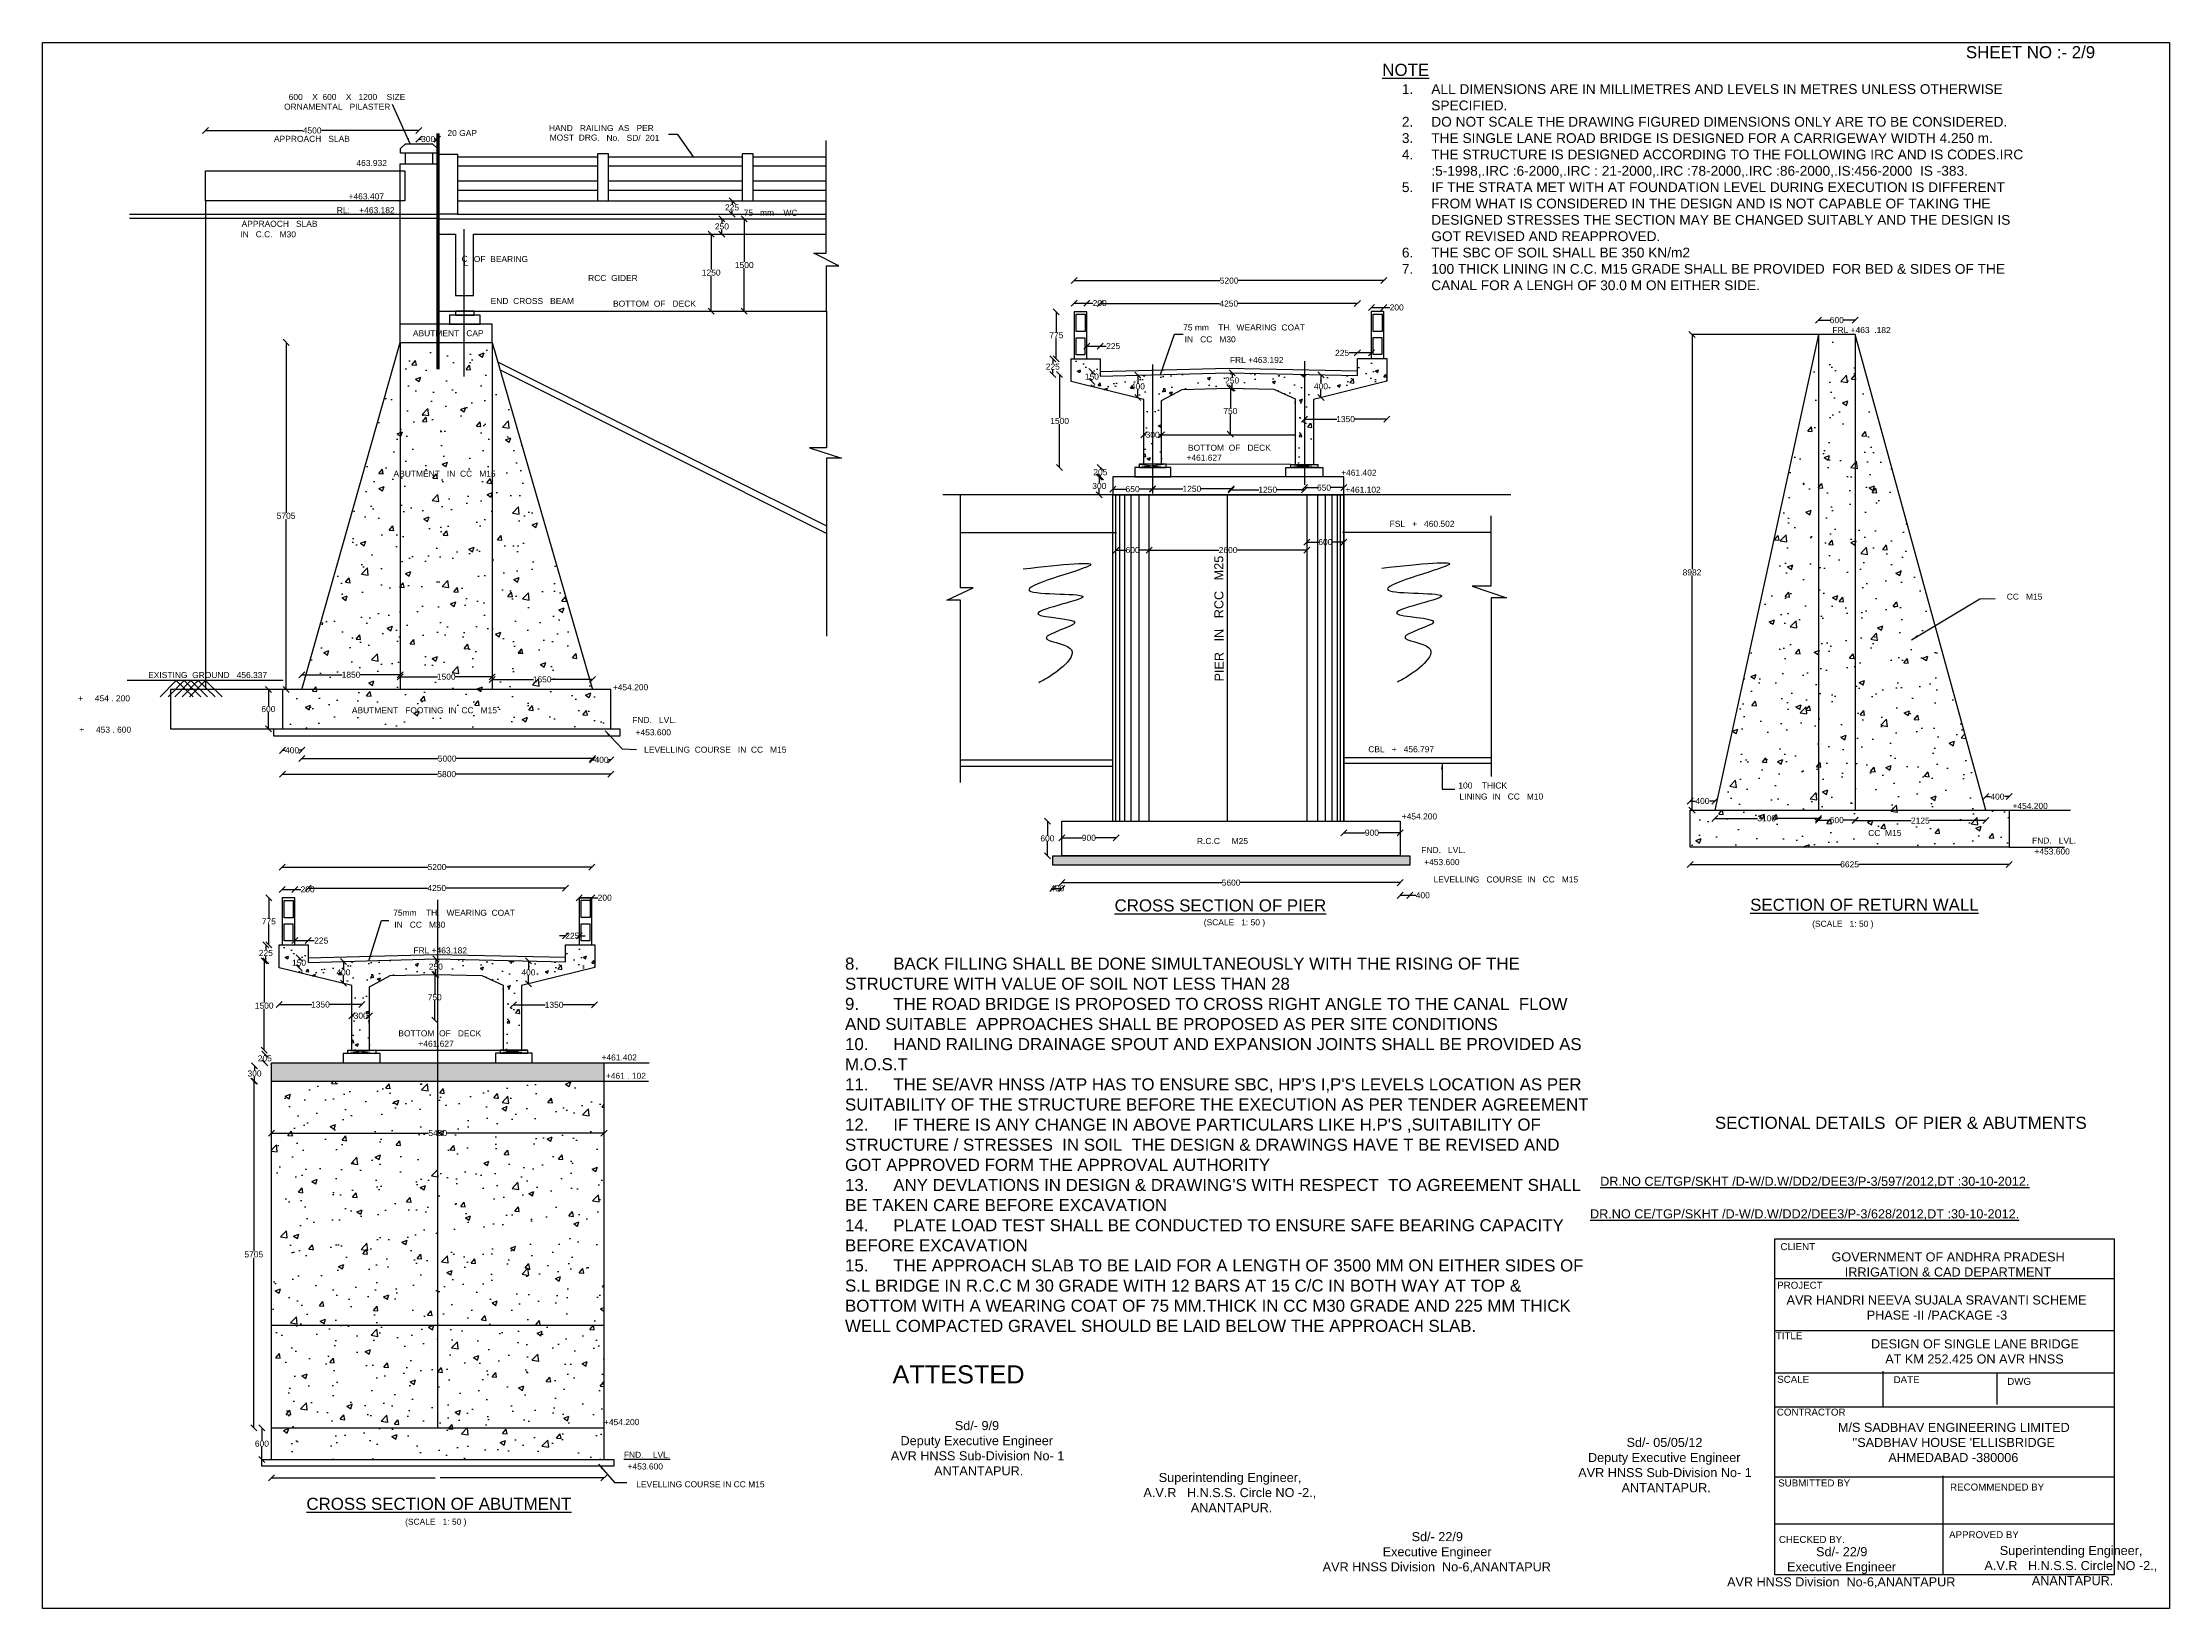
# Model space of a CAD drawing. Header units: inches. Extents: x 27368 to 28778, y 978 to 2016.
import ezdxf

# ---------------------------------------------------------------- set-up
doc = ezdxf.new("R2010")
doc.units = ezdxf.units.IN
doc.header["$MEASUREMENT"] = 0
for name, color, linetype in [('DIMENSION', 7, 'Continuous'), ('DIMENSIONS', 255, 'Continuous'), ('TEXT', 1, 'Continuous')]:
    doc.layers.add(name, color=color, linetype=linetype)
doc.styles.get("Standard").update_dxf_attribs({"font": 'arial.ttf', "height": 4})
doc.dimstyles.get("Standard").update_dxf_attribs({"dimtxt": 4, "dimasz": 4, "dimexe": 0.18, "dimexo": 0.0625, "dimgap": 0.09, "dimtad": 0, "dimtih": 1, "dimtoh": 1, "dimdec": 4, "dimzin": 0, "dimdsep": 46, "dimtxsty": 'Standard', "dimblk": 'OBLIQUE', "dimcen": 0.09, "dimse1": 1, "dimse2": 1, "dimadec": 0, "dimazin": 0, "dimtfac": 1, "dimtdec": 4, "dimtofl": 0, "dimtmove": 0, "dimatfit": 3, "dimfxl": 1, "dimtolj": 1, "dimtzin": 0, "dimarcsym": 0})
pattern_1 = [(50, (0, 0), (35.86301, -3.137607), [3.75, -41.25]), (355, (0, 0), (-6.937567, 37.609607), [3, -33]), (100.4514, (2.99, -0.26), (28.92547, 34.471977), [3.18701, -35.057106]), (46.1842, (0, 10), (53.36205, -8.27595), [5.625, -61.875]), (96.6356, (4.447, 9.31), (46.733135, 48.70589), [4.78051, -52.58565]), (351.1842, (0, 10), (46.7331, 48.70593), [4.5, -49.5]), (21, (5, 7.5), (29.845353, -20.130945), [3.75, -41.25]), (326, (5, 7.5), (12.165767, 36.2575), [3, -33]), (71.4514, (7.487, 5.822), (42.01113, 16.126525), [3.18701, -35.057106]), (37.5, (0, 0), (0.607993, 16.6446927), [0, -32.6, 0, -33.5, 0, -33.125]), (7.5, (0, 0), (13.153477, 19.720586), [0, -19.1, 0, -31.85, 0, -12.625]), (327.5, (-11.15, 0), (26.691122, -1.1277436), [0, -12.5, 0, -39, 0, -51.75]), (317.5, (-16.15, 0), (29.159308, 5.00525), [0, -16.25, 0, -25.9, 0, -36.75])]
pattern_2 = [(50, (0, 0), (7.1726018, -0.6275213), [0.75, -8.25]), (355, (0, 0), (-1.3875133, 7.5219213), [0.6, -6.6]), (100.4514, (0.598, -0.052), (5.7850938, 6.8943954), [0.6374019, -7.0114211]), (46.1842, (0, 2), (10.6724105, -1.6551901), [1.125, -12.375]), (96.6356, (0.889, 1.862), (9.346627, 9.7411787), [0.956103, -10.51713]), (351.1842, (0, 2), (9.3466195, 9.741186), [0.9, -9.9]), (21, (1, 1.5), (5.9690705, -4.0261889), [0.75, -8.25]), (326, (1, 1.5), (2.4331533, 7.2515005), [0.6, -6.6]), (71.4514, (1.4974, 1.1645), (8.4022263, 3.225305), [0.6374019, -7.0114211]), (37.5, (0, 0), (0.12159855, 3.32893854), [0, -6.52, 0, -6.7, 0, -6.625]), (7.5, (0, 0), (2.63069537, 3.9441171), [0, -3.82, 0, -6.37, 0, -2.525]), (327.5, (-2.23, 0), (5.33822436, -0.22554872), [0, -2.5, 0, -7.8, 0, -10.35]), (317.5, (-3.23, 0), (5.8318617, 1.0010498), [0, -3.25, 0, -5.18, 0, -7.35])]

msp = doc.modelspace()

# ---------------------------------------------------------------- texts
at = {"color": 0}
for s, height, p in [('SHEET NO :- 2/9', 8, (28643.01008, 2005.73036)), ('%%UNOTE', 8, (28256.06727, 1994.01326)), ('APPROACH   SLAB', 4, (27521.20514, 1950.2761)), ('.   No.   SD/  201', 4, (27735.43408, 1950.92664)), ('463.932', 4, (27575.89066, 1934.28633)), ('RL:    +463.182', 4, (27562.83919, 1902.99214)), ('+463.407', 4, (27570.66686, 1912.12871)), ('IN   C.C.   M30', 4, (27498.83348, 1887.03408)), ('APPRAOCH   SLAB', 4, (27499.75291, 1893.95254)), ('FRL +463  .182', 4, (28554.48172, 1823.54403)), ('FSL   +   460.502', 4, (28260.90125, 1695.12333)), ('CC   M15', 4, (28670.08635, 1646.86445)), ('EXISTING  GROUND   456.337', 4, (27437.75456, 1594.88058)), ('+     454 . 200', 4, (27391.38566, 1579.49934)), ('+454.200', 4, (27745.87352, 1586.80194)), ('ABUTMENT   FOOTING  IN  CC   M15', 4, (27572.82367, 1571.55747)), ('FND.   LVL.', 4, (27758.73633, 1565.14064)), ('+     453 . 600', 4, (27392.152, 1558.71073)), ('+453.600', 4, (27760.96457, 1556.92263)), ('LEVELLING  COURSE   IN  CC   M15', 4, (27766.62087, 1545.45166)), ('CBL   +   456.797', 4, (28246.75834, 1545.72951)), ('100    THICK', 4, (28306.47039, 1521.68319)), ('LINING  IN   CC   M10', 4, (28307.17844, 1514.375)), ('+454.200', 4, (28673.86164, 1508.16834)), ('+454.200', 4, (28268.94385, 1501.1731)), ('R.C.C     M25', 4, (28133.16937, 1484.88441)), ('FND.   LVL.', 4, (28281.93188, 1478.92804)), ('CC  M15', 4, (28578.22661, 1490.23517)), ('FND.   LVL.', 4, (28686.85405, 1485.22058)), ('+453.600', 4, (28688.43249, 1477.968)), ('+453.600', 4, (28283.82001, 1470.91261)), ('LEVELLING   COURSE  IN   CC   M15', 4, (28290.00419, 1459.41495))]:
    msp.add_text(s, height=height, dxfattribs=at).set_placement(p)
at = {"color": 0, "insert": (27899.81441, 1409.62882), "char_height": 8, "width": 495.0387349, "attachment_point": 1}
msp.add_mtext("8.^IBACK FILLING SHALL BE DONE SIMULTANEOUSLY WITH THE RISING OF THE STRUCTURE WITH VALUE OF SOIL NOT LESS THAN 28\\P9.^ITHE ROAD BRIDGE IS PROPOSED TO CROSS RIGHT ANGLE TO THE CANAL  FLOW  AND SUITABLE  APPROACHES SHALL BE PROPOSED AS PER SITE CONDITIONS \\P10.^IHAND RAILING DRAINAGE SPOUT AND EXPANSION JOINTS SHALL BE PROVIDED AS M.O.S.T \\P11.^ITHE SE/AVR HNSS /ATP HAS TO ENSURE SBC, HP'S I,P'S LEVELS LOCATION AS PER SUITABILITY OF THE STRUCTURE BEFORE THE EXECUTION AS PER TENDER AGREEMENT \\P12.^IIF THERE IS ANY CHANGE IN ABOVE PARTICULARS LIKE H.P'S ,SUITABILITY OF STRUCTURE / STRESSES  IN SOIL  THE DESIGN & DRAWINGS HAVE T BE REVISED AND GOT APPROVED FORM THE APPROVAL AUTHORITY \\P13.^IANY DEVLATIONS IN DESIGN & DRAWING'S WITH RESPECT  TO AGREEMENT SHALL BE TAKEN CARE BEFORE EXCAVATION\\P14.^IPLATE LOAD TEST SHALL BE CONDUCTED TO ENSURE SAFE BEARING CAPACITY BEFORE EXCAVATION \\P15.^ITHE APPROACH SLAB TO BE LAID FOR A LENGTH OF 3500 MM ON EITHER SIDES OF S.L BRIDGE IN R.C.C M 30 GRADE WITH 12 BARS AT 15 C/C IN BOTH WAY AT TOP & BOTTOM WITH A WEARING COAT OF 75 MM.THICK IN CC M30 GRADE AND 225 MM THICK WELL COMPACTED GRAVEL SHOULD BE LAID BELOW THE APPROACH SLAB.", dxfattribs=at)
at = {"layer": 'DIMENSION', "color": 0, "insert": (28262.53818, 1988.50898), "char_height": 6.5, "attachment_point": 1}
msp.add_mtext_dynamic_manual_height_columns('\\pi-19.5,l26,t26;1.^IALL DIMENSIONS ARE IN MILLIMETRES AND LEVELS IN METRES UNLESS OTHERWISE SPECIFIED.\\P2.^IDO NOT SCALE THE DRAWING FIGURED DIMENSIONS ONLY ARE TO BE CONSIDERED.\\P3.^ITHE SINGLE LANE ROAD BRIDGE IS DESIGNED FOR A CARRIGEWAY WIDTH 4.250 m.\\P4.^ITHE STRUCTURE IS DESIGNED ACCORDING TO THE FOLLOWING IRC AND IS CODES.IRC :5-1998,.IRC :6-2000,.IRC : 21-2000,.IRC :78-2000,.IRC :86-2000,.IS:456-2000  IS -383.\\P5.^IIF THE STRATA MET WITH AT FOUNDATION LEVEL DURING EXECUTION IS DIFFERENT FROM WHAT IS CONSIDERED IN THE DESIGN AND IS NOT CAPABLE OF TAKING THE DESIGNED STRESSES THE SECTION MAY BE CHANGED SUITABLY AND THE DESIGN IS GOT REVISED AND REAPPROVED.\\P6.^ITHE SBC OF SOIL SHALL BE 350 KN/m2\\P7.^I100 THICK LINING IN C.C. M15 GRADE SHALL BE PROVIDED  FOR BED & SIDES OF THE CANAL FOR A LENGH OF 30.0 M ON EITHER SIDE.', width=424.4854133, gutter_width=0, heights=[1545.22871], dxfattribs=at)
at = {"layer": 'DIMENSION', "color": 0, "char_height": 6, "width": 188.9045003, "attachment_point": 1}
for s, insert in [('\\pi80.148;Sd/- 9/9\\P\\pi44.164;Deputy Executive Engineer  \\P\\pi37.694;AVR HNSS Sub-Division No- 1\\P\\pi64.08; ANTANTAPUR.', (27892.46645, 1102.46678)), ('\\pi69.697;Sd/- 05/05/12 \\P\\pi44.164;Deputy Executive Engineer  \\P\\pi37.694;AVR HNSS Sub-Division No- 1\\P\\pi64.08; ANTANTAPUR.', (28348.28742, 1091.31163)), ('\\pi94.452;\\P\\pi47.713;Superintending Engineer,\\P\\pi37.538;A.V.R   H.N.S.S. Circle NO -2.,\\P\\pi66.64; ANANTAPUR.', (28060.12397, 1078.06011)), ('\\pi77.817;Sd/- 22/9\\P\\pi58.616;Executive Engineer  \\P\\pi18.818;AVR HNSS Division  No-6,ANANTAPUR ', (28197.67909, 1028.85992)), ('\\pi77.817;Sd/- 22/9\\P\\pi58.616;Executive Engineer  \\P\\pi18.818;AVR HNSS Division  No-6,ANANTAPUR ', (28465.84432, 1018.89323)), ('\\pi94.452;\\P\\pi47.713;Superintending Engineer,\\P\\pi37.538;A.V.R   H.N.S.S. Circle NO -2.,\\P\\pi66.64; ANANTAPUR.', (28617.7567, 1029.68887))]:
    msp.add_mtext(s, dxfattribs=dict(at, insert=insert))
at = {"layer": 'DIMENSIONS', "color": 0}
for s, height, p in [('%%UDR.NO CE/TGP/SKHT /D-W/D.W/DD2/DEE3/P-3/597/2012,DT :30-10-2012.', 6, (28400.51832, 1258.37187)), ('%%UDR.NO CE/TGP/SKHT /D-W/D.W/DD2/DEE3/P-3/628/2012,DT :30-10-2012.', 6, (28393.77399, 1236.82961)), ('ATTESTED   ', 12, (27931.29303, 1127.39998))]:
    msp.add_text(s, height=height, dxfattribs=at).set_placement(p)
at = {"layer": 'TEXT', "color": 0}
for s, height, p in [('ORNAMENTAL   PILASTER', 4, (27527.89233, 1971.5523)), ('600    X  600    X   1200    SIZE', 4, (27530.94211, 1978.03891)), ('HAND   RAILING  AS   PER', 4, (27703.48486, 1957.43121)), ('20 GAP', 4, (27636.1992, 1954.11393)), ('MOST  DRG', 4, (27703.99015, 1951.12226)), ('75   mm    WC', 4, (27832.59153, 1901.28104)), ('C', 4, (27645.59865, 1870.75539)), ('L', 4, (27646.86191, 1868.23176)), ('OF  BEARING', 4, (27653.68356, 1870.58714)), ('RCC  GIDER', 4, (27729.48459, 1858.02001)), ('END  CROSS   BEAM', 4, (27664.86199, 1842.80621)), ('BOTTOM  OF   DECK', 4, (27746.02125, 1841.06936)), ('ABUTMENT   CAP', 4, (27613.30642, 1821.45407)), ('75 mm    TH.  WEARING  COAT', 4, (28124.00983, 1825.25437)), ('IN   CC   M30', 4, (28125.03506, 1817.39245)), ('FRL +463.192', 4, (28155.00166, 1803.72777)), ('BOTTOM  OF   DECK', 4, (28127.21811, 1745.52709)), ('+461.627', 4, (28126.18185, 1738.9716)), ('ABUTMENT   IN  CC   M15', 4, (27600.46149, 1728.33438)), ('+461.402', 4, (28228.80352, 1729.02288)), ('+461.102', 4, (28231.55087, 1717.74121)), ('75mm    TH.   WEARING  COAT', 4, (27600.24512, 1437.31169)), ('%%UCROSS SECTION OF PIER', 8, (28078.5418, 1440.21158)), ('%%USECTION OF RETURN WALL', 8, (28499.95801, 1440.67222)), ('IN   CC   M30', 4, (27600.96925, 1429.41888)), ('(SCALE   1: 50 )', 4, (28137.68177, 1431.01706)), ('(SCALE   1: 50 )', 4, (28541.06656, 1430.04566)), ('FRL +463.182', 4, (27613.61551, 1412.37433)), ('BOTTOM  OF   DECK', 4, (27603.66207, 1357.46482)), ('+461.627', 4, (27616.93476, 1350.57108)), ('+461.402', 4, (27738.34039, 1341.45252)), ('+461 . 102', 4, (27741.27471, 1329.2776)), ('SECTIONAL DETAILS  OF PIER & ABUTMENTS', 8, (28476.60456, 1296.13482)), ('CLIENT ', 4.620439, (28520.0552, 1215.74417)), ('PROJECT ', 4.620439, (28517.885, 1190.18001)), ('TITLE ', 4.620439, (28516.98172, 1156.67581)), ('SCALE ', 4.620439, (28517.885, 1127.80791)), ('DATE ', 4.620439, (28595.06045, 1127.58249)), ('DWG', 4.620439, (28670.43201, 1126.45485)), ('+454.200', 4, (27739.97858, 1099.74558)), ('CONTRACTOR', 4.620439, (28517.6536, 1106.07751)), ('%%UFND.    LVL.', 4, (27753.14063, 1078.09901)), ('+453.600', 4, (27755.64388, 1070.37145)), ('              LEVELLING COURSE IN CC M15', 4, (27739.66063, 1058.56453)), ('SUBMITTED BY ', 4.6204387, (28518.55509, 1059.12522)), ('RECOMMENDED BY', 4.6204387, (28632.51483, 1056.4191)), ('%%UCROSS SECTION OF ABUTMENT', 8, (27542.69585, 1043.59922)), ('(SCALE   1: 50 )', 4, (27608.13127, 1033.75601)), ('APPROVED BY ', 4.6204387, (28631.83759, 1024.84508)), ('CHECKED BY.', 4.6204387, (28519.00718, 1021.68756))]:
    msp.add_text(s, height=height, dxfattribs=at).set_placement(p)
msp.add_text('PIER   IN   RCC   M25', height=6, rotation=90.17459891, dxfattribs=at).set_placement((28150.87037, 1592.62114))
at = {"layer": 'TEXT', "color": 0, "char_height": 6, "attachment_point": 1}
for s, insert, width in [('\\pi13.897;GOVERNMENT OF ANDHRA PRADESH  \\P\\pi22.662;IRRIGATION & CAD DEPARTMENT ', (28540.03098, 1214.2638), 181.2891824), ('\\pi7.8707;AVR HANDRI NEEVA SUJALA SRAVANTI SCHEME  \\P\\pi61.021;PHASE -II /PACKAGE -3', (28516.21782, 1185.7085), 214.1752725), ('\\pi22.259;DESIGN OF SINGLE LANE BRIDGE  \\P\\pi31.703;AT KM 252.425 ON AVR HNSS', (28557.82675, 1156.61519), 181.2891824), ("\\pi14.331;M/S SADBHAV ENGINEERING LIMITED  \\P\\pi23.906;''SADBHAV HOUSE 'ELLISBRIDGE  \\P\\pi47.744;AHMEDABAD -380006", (28543.83083, 1101.2809), 181.2891824)]:
    msp.add_mtext(s, dxfattribs=dict(at, insert=insert, width=width))

# ---------------------------------------------------------------- blocks, each defined once
blk = doc.blocks.new('_Oblique')
at = {"color": 0, "linetype": 'ByBlock', "lineweight": -2}
blk.add_line((-0.5, -0.5), (0.5, 0.5), dxfattribs=at)
blk = doc.blocks.new('*D1')
at = {"color": 0, "lineweight": -2, "transparency": 16777216}
for p, q in [((27475.7, 1957.8), (27540.4, 1957.8)), ((27617.3, 1957.8), (27552.6, 1957.8))]:
    blk.add_line(p, q, dxfattribs=at)
at = {"layer": 'Defpoints', "color": 0, "transparency": 16777216}
for p in [(27617.3, 1957.8), (27617.3, 1949), (27475.7, 1931)]:
    blk.add_point(p, dxfattribs=at)
at = {"color": 0, "lineweight": -2, "transparency": 16777216, "xscale": 4, "yscale": 4, "zscale": 4, "rotation": 180}
blk.add_blockref('_Oblique', (27475.7, 1957.8), dxfattribs=at)
at = {"color": 0, "lineweight": -2, "transparency": 16777216, "xscale": 4, "yscale": 4, "zscale": 4}
blk.add_blockref('_Oblique', (27617.3, 1957.8), dxfattribs=at)
at = {"color": 0, "transparency": 16777216, "insert": (27546.5, 1957.8), "char_height": 4, "attachment_point": 5}
blk.add_mtext('\\A1;4500', dxfattribs=at)
blk = doc.blocks.new('*D2')
at = {"color": 0, "lineweight": -2, "transparency": 16777216}
for p, q in [((27617.3, 1952.1), (27618.9, 1952.1)), ((27629.5, 1952.1), (27627.9, 1952.1))]:
    blk.add_line(p, q, dxfattribs=at)
at = {"layer": 'Defpoints', "color": 0, "transparency": 16777216}
for p in [(27617.3, 1949), (27629.5, 1952.1), (27629.5, 1949)]:
    blk.add_point(p, dxfattribs=at)
at = {"color": 0, "lineweight": -2, "transparency": 16777216, "xscale": 4, "yscale": 4, "zscale": 4, "rotation": 180}
blk.add_blockref('_Oblique', (27617.3, 1952.1), dxfattribs=at)
at = {"color": 0, "lineweight": -2, "transparency": 16777216, "xscale": 4, "yscale": 4, "zscale": 4}
blk.add_blockref('_Oblique', (27629.5, 1952.1), dxfattribs=at)
at = {"color": 0, "transparency": 16777216, "insert": (27623.4, 1952.1), "char_height": 4, "attachment_point": 5}
blk.add_mtext('\\A1;300', dxfattribs=at)
blk = doc.blocks.new('*D3')
at = {"color": 0, "lineweight": -2, "transparency": 16777216}
for p, q in [((27824.9, 1911.2), (27824.9, 1908.9)), ((27824.9, 1902.3), (27824.9, 1904.6))]:
    blk.add_line(p, q, dxfattribs=at)
at = {"layer": 'Defpoints', "color": 0, "transparency": 16777216}
for p in [(27824.9, 1911.2), (27824.9, 1902.3), (27824.9, 1902.3)]:
    blk.add_point(p, dxfattribs=at)
at = {"color": 0, "lineweight": -2, "transparency": 16777216, "xscale": 4, "yscale": 4, "zscale": 4}
for p, rotation in [((27824.9, 1911.2), 90), ((27824.9, 1902.3), 270)]:
    blk.add_blockref('_Oblique', p, dxfattribs=dict(at, rotation=rotation))
at = {"color": 0, "transparency": 16777216, "insert": (27824.9, 1906.8), "char_height": 4, "attachment_point": 5}
blk.add_mtext('\\A1;225', dxfattribs=at)
blk = doc.blocks.new('*D4')
at = {"color": 0, "lineweight": -2, "transparency": 16777216}
for p, q in [((27818.2, 1899.2), (27818.2, 1896.3)), ((27818.2, 1889.1), (27818.2, 1892))]:
    blk.add_line(p, q, dxfattribs=at)
at = {"layer": 'Defpoints', "color": 0, "transparency": 16777216}
for p in [(27818.2, 1899.2), (27818.2, 1889.1), (27818.2, 1889.1)]:
    blk.add_point(p, dxfattribs=at)
at = {"color": 0, "lineweight": -2, "transparency": 16777216, "xscale": 4, "yscale": 4, "zscale": 4}
for p, rotation in [((27818.2, 1899.2), 90), ((27818.2, 1889.1), 270)]:
    blk.add_blockref('_Oblique', p, dxfattribs=dict(at, rotation=rotation))
at = {"color": 0, "transparency": 16777216, "insert": (27818.2, 1894.2), "char_height": 4, "attachment_point": 5}
blk.add_mtext('\\A1;250', dxfattribs=at)
blk = doc.blocks.new('*D5')
at = {"color": 0, "lineweight": -2, "transparency": 16777216}
for p, q in [((27833, 1899.2), (27833, 1870.7)), ((27833, 1838), (27833, 1866.5))]:
    blk.add_line(p, q, dxfattribs=at)
at = {"layer": 'Defpoints', "color": 0, "transparency": 16777216}
for p in [(27831.8, 1899.2), (27829.8, 1838), (27833, 1838)]:
    blk.add_point(p, dxfattribs=at)
at = {"color": 0, "lineweight": -2, "transparency": 16777216, "xscale": 4, "yscale": 4, "zscale": 4}
for p, rotation in [((27833, 1899.2), 90), ((27833, 1838), 270)]:
    blk.add_blockref('_Oblique', p, dxfattribs=dict(at, rotation=rotation))
at = {"color": 0, "transparency": 16777216, "insert": (27833, 1868.6), "char_height": 4, "attachment_point": 5}
blk.add_mtext('\\A1;1500', dxfattribs=at)
blk = doc.blocks.new('*D6')
at = {"color": 0, "lineweight": -2, "transparency": 16777216}
for p, q in [((27811.1, 1889.1), (27811.1, 1865.7)), ((27811.1, 1838), (27811.1, 1861.5))]:
    blk.add_line(p, q, dxfattribs=at)
at = {"layer": 'Defpoints', "color": 0, "transparency": 16777216}
for p in [(27806.8, 1889.1), (27806.8, 1838), (27811.1, 1838)]:
    blk.add_point(p, dxfattribs=at)
at = {"color": 0, "lineweight": -2, "transparency": 16777216, "xscale": 4, "yscale": 4, "zscale": 4}
for p, rotation in [((27811.1, 1889.1), 90), ((27811.1, 1838), 270)]:
    blk.add_blockref('_Oblique', p, dxfattribs=dict(at, rotation=rotation))
at = {"color": 0, "transparency": 16777216, "insert": (27811.1, 1863.6), "char_height": 4, "attachment_point": 5}
blk.add_mtext('\\A1;1250', dxfattribs=at)
blk = doc.blocks.new('*D9')
at = {"color": 0, "lineweight": -2, "transparency": 16777216}
for p, q in [((27539.6, 1597.1), (27566.4, 1597.1)), ((27604.9, 1597.1), (27578.1, 1597.1))]:
    blk.add_line(p, q, dxfattribs=at)
at = {"layer": 'Defpoints', "color": 0, "transparency": 16777216}
for p in [(27604.9, 1597.1), (27539.6, 1587.4), (27604.9, 1587.4)]:
    blk.add_point(p, dxfattribs=at)
at = {"color": 0, "lineweight": -2, "transparency": 16777216, "xscale": 4, "yscale": 4, "zscale": 4, "rotation": 180}
blk.add_blockref('_Oblique', (27539.6, 1597.1), dxfattribs=at)
at = {"color": 0, "lineweight": -2, "transparency": 16777216, "xscale": 4, "yscale": 4, "zscale": 4}
blk.add_blockref('_Oblique', (27604.9, 1597.1), dxfattribs=at)
at = {"color": 0, "transparency": 16777216, "insert": (27572.3, 1597.1), "char_height": 4, "attachment_point": 5}
blk.add_mtext('\\A1;1850', dxfattribs=at)
blk = doc.blocks.new('*D10')
at = {"color": 0, "lineweight": -2, "transparency": 16777216}
for p, q in [((27604.9, 1595.8), (27629.5, 1595.8)), ((27665.8, 1595.8), (27641.2, 1595.8))]:
    blk.add_line(p, q, dxfattribs=at)
at = {"layer": 'Defpoints', "color": 0, "transparency": 16777216}
for p in [(27665.8, 1595.8), (27604.9, 1587.4), (27665.8, 1587.4)]:
    blk.add_point(p, dxfattribs=at)
at = {"color": 0, "lineweight": -2, "transparency": 16777216, "xscale": 4, "yscale": 4, "zscale": 4, "rotation": 180}
blk.add_blockref('_Oblique', (27604.9, 1595.8), dxfattribs=at)
at = {"color": 0, "lineweight": -2, "transparency": 16777216, "xscale": 4, "yscale": 4, "zscale": 4}
blk.add_blockref('_Oblique', (27665.8, 1595.8), dxfattribs=at)
at = {"color": 0, "transparency": 16777216, "insert": (27635.4, 1595.8), "char_height": 4, "attachment_point": 5}
blk.add_mtext('\\A1;1500', dxfattribs=at)
blk = doc.blocks.new('*D11')
at = {"color": 0, "lineweight": -2, "transparency": 16777216}
for p, q in [((27665.8, 1594), (27693.2, 1594)), ((27732.3, 1594), (27704.9, 1594))]:
    blk.add_line(p, q, dxfattribs=at)
at = {"layer": 'Defpoints', "color": 0, "transparency": 16777216}
for p in [(27732.3, 1594), (27665.8, 1587.4), (27732.3, 1587.4)]:
    blk.add_point(p, dxfattribs=at)
at = {"color": 0, "lineweight": -2, "transparency": 16777216, "xscale": 4, "yscale": 4, "zscale": 4, "rotation": 180}
blk.add_blockref('_Oblique', (27665.8, 1594), dxfattribs=at)
at = {"color": 0, "lineweight": -2, "transparency": 16777216, "xscale": 4, "yscale": 4, "zscale": 4}
blk.add_blockref('_Oblique', (27732.3, 1594), dxfattribs=at)
at = {"color": 0, "transparency": 16777216, "insert": (27699, 1594), "char_height": 4, "attachment_point": 5}
blk.add_mtext('\\A1;1650', dxfattribs=at)
blk = doc.blocks.new('*D12')
at = {"color": 0, "lineweight": -2, "transparency": 16777216}
for p, q in [((27526.8, 1547), (27528.6, 1547)), ((27539.6, 1547), (27537.8, 1547))]:
    blk.add_line(p, q, dxfattribs=at)
at = {"layer": 'Defpoints', "color": 0, "transparency": 16777216}
for p in [(27539.6, 1587.4), (27526.8, 1561.3), (27539.6, 1547)]:
    blk.add_point(p, dxfattribs=at)
at = {"color": 0, "lineweight": -2, "transparency": 16777216, "xscale": 4, "yscale": 4, "zscale": 4, "rotation": 180}
blk.add_blockref('_Oblique', (27526.8, 1547), dxfattribs=at)
at = {"color": 0, "lineweight": -2, "transparency": 16777216, "xscale": 4, "yscale": 4, "zscale": 4}
blk.add_blockref('_Oblique', (27539.6, 1547), dxfattribs=at)
at = {"color": 0, "transparency": 16777216, "insert": (27533.2, 1547), "char_height": 4, "attachment_point": 5}
blk.add_mtext('\\A1;400', dxfattribs=at)
blk = doc.blocks.new('*D13')
at = {"color": 0, "lineweight": -2, "transparency": 16777216}
for p, q in [((27539.6, 1541.5), (27629.9, 1541.5)), ((27732.3, 1541.5), (27642, 1541.5))]:
    blk.add_line(p, q, dxfattribs=at)
at = {"layer": 'Defpoints', "color": 0, "transparency": 16777216}
for p in [(27539.6, 1587.4), (27732.3, 1587.4), (27539.6, 1541.5)]:
    blk.add_point(p, dxfattribs=at)
at = {"color": 0, "lineweight": -2, "transparency": 16777216, "xscale": 4, "yscale": 4, "zscale": 4, "rotation": 180}
blk.add_blockref('_Oblique', (27539.6, 1541.5), dxfattribs=at)
at = {"color": 0, "lineweight": -2, "transparency": 16777216, "xscale": 4, "yscale": 4, "zscale": 4}
blk.add_blockref('_Oblique', (27732.3, 1541.5), dxfattribs=at)
at = {"color": 0, "transparency": 16777216, "insert": (27636, 1541.5), "char_height": 4, "attachment_point": 5}
blk.add_mtext('\\A1;5000', dxfattribs=at)
blk = doc.blocks.new('*D14')
at = {"color": 0, "lineweight": -2, "transparency": 16777216}
for p, q in [((27732.3, 1540.7), (27733.8, 1540.7)), ((27744.5, 1540.7), (27743, 1540.7))]:
    blk.add_line(p, q, dxfattribs=at)
at = {"layer": 'Defpoints', "color": 0, "transparency": 16777216}
for p in [(27732.3, 1587.4), (27744.5, 1587.4), (27744.5, 1540.7)]:
    blk.add_point(p, dxfattribs=at)
at = {"color": 0, "lineweight": -2, "transparency": 16777216, "xscale": 4, "yscale": 4, "zscale": 4, "rotation": 180}
blk.add_blockref('_Oblique', (27732.3, 1540.7), dxfattribs=at)
at = {"color": 0, "lineweight": -2, "transparency": 16777216, "xscale": 4, "yscale": 4, "zscale": 4}
blk.add_blockref('_Oblique', (27744.5, 1540.7), dxfattribs=at)
at = {"color": 0, "transparency": 16777216, "insert": (27738.4, 1540.7), "char_height": 4, "attachment_point": 5}
blk.add_mtext('\\A1;400', dxfattribs=at)
blk = doc.blocks.new('*D15')
at = {"color": 0, "lineweight": -2, "transparency": 16777216}
for p, q in [((27517.5, 1587.4), (27517.5, 1576.5)), ((27517.5, 1561.3), (27517.5, 1572.2))]:
    blk.add_line(p, q, dxfattribs=at)
at = {"layer": 'Defpoints', "color": 0, "transparency": 16777216}
for p in [(27526.8, 1587.4), (27517.5, 1561.3), (27526.8, 1561.3)]:
    blk.add_point(p, dxfattribs=at)
at = {"color": 0, "lineweight": -2, "transparency": 16777216, "xscale": 4, "yscale": 4, "zscale": 4}
for p, rotation in [((27517.5, 1587.4), 90), ((27517.5, 1561.3), 270)]:
    blk.add_blockref('_Oblique', p, dxfattribs=dict(at, rotation=rotation))
at = {"color": 0, "transparency": 16777216, "insert": (27517.5, 1574.3), "char_height": 4, "attachment_point": 5}
blk.add_mtext('\\A1;600', dxfattribs=at)
blk = doc.blocks.new('*D16')
at = {"color": 0, "lineweight": -2, "transparency": 16777216}
for p, q in [((27529.2, 1817.4), (27529.2, 1704.5)), ((27529.2, 1587.4), (27529.2, 1700.3))]:
    blk.add_line(p, q, dxfattribs=at)
at = {"layer": 'Defpoints', "color": 0, "transparency": 16777216}
for p in [(27529.2, 1817.4), (27604.9, 1817.4), (27526.8, 1587.4)]:
    blk.add_point(p, dxfattribs=at)
at = {"color": 0, "lineweight": -2, "transparency": 16777216, "xscale": 4, "yscale": 4, "zscale": 4}
for p, rotation in [((27529.2, 1817.4), 90), ((27529.2, 1587.4), 270)]:
    blk.add_blockref('_Oblique', p, dxfattribs=dict(at, rotation=rotation))
at = {"color": 0, "transparency": 16777216, "insert": (27529.2, 1702.4), "char_height": 4, "attachment_point": 5}
blk.add_mtext('\\A1;5705', dxfattribs=at)
blk = doc.blocks.new('*D17')
at = {"color": 0, "lineweight": -2, "transparency": 16777216}
for p, q in [((27526.8, 1531.2), (27629.6, 1531.2)), ((27744.5, 1531.2), (27641.7, 1531.2))]:
    blk.add_line(p, q, dxfattribs=at)
at = {"layer": 'Defpoints', "color": 0, "transparency": 16777216}
for p in [(27526.8, 1561.3), (27744.5, 1561.3), (27744.5, 1531.2)]:
    blk.add_point(p, dxfattribs=at)
at = {"color": 0, "lineweight": -2, "transparency": 16777216, "xscale": 4, "yscale": 4, "zscale": 4, "rotation": 180}
blk.add_blockref('_Oblique', (27526.8, 1531.2), dxfattribs=at)
at = {"color": 0, "lineweight": -2, "transparency": 16777216, "xscale": 4, "yscale": 4, "zscale": 4}
blk.add_blockref('_Oblique', (27744.5, 1531.2), dxfattribs=at)
at = {"color": 0, "transparency": 16777216, "insert": (27635.7, 1531.2), "char_height": 4, "attachment_point": 5}
blk.add_mtext('\\A1;5800', dxfattribs=at)
blk = doc.blocks.new('*D18')
at = {"color": 0, "lineweight": -2, "transparency": 16777216}
for p, q in [((28051.8, 1843.4), (28060.1, 1843.4)), ((28060.1, 1843.4), (28064.1, 1843.4))]:
    blk.add_line(p, q, dxfattribs=at)
at = {"layer": 'Defpoints', "color": 0, "transparency": 16777216}
for p in [(28051.8, 1837.7), (28060.1, 1843.4), (28060.1, 1837.7)]:
    blk.add_point(p, dxfattribs=at)
at = {"color": 0, "lineweight": -2, "transparency": 16777216, "xscale": 4, "yscale": 4, "zscale": 4, "rotation": 180}
blk.add_blockref('_Oblique', (28051.8, 1843.4), dxfattribs=at)
at = {"color": 0, "lineweight": -2, "transparency": 16777216, "xscale": 4, "yscale": 4, "zscale": 4}
blk.add_blockref('_Oblique', (28060.1, 1843.4), dxfattribs=at)
at = {"color": 0, "transparency": 16777216, "insert": (28068.7, 1843.4), "char_height": 4, "attachment_point": 5}
blk.add_mtext('\\A1;200', dxfattribs=at)
blk = doc.blocks.new('*D19')
at = {"color": 0, "lineweight": -2, "transparency": 16777216}
for p, q in [((28060.1, 1814.9), (28069, 1814.9)), ((28069, 1814.9), (28073, 1814.9))]:
    blk.add_line(p, q, dxfattribs=at)
at = {"layer": 'Defpoints', "color": 0, "transparency": 16777216}
for p in [(28060.1, 1806.5), (28069, 1814.9), (28069, 1806.5)]:
    blk.add_point(p, dxfattribs=at)
at = {"color": 0, "lineweight": -2, "transparency": 16777216, "xscale": 4, "yscale": 4, "zscale": 4, "rotation": 180}
blk.add_blockref('_Oblique', (28060.1, 1814.9), dxfattribs=at)
at = {"color": 0, "lineweight": -2, "transparency": 16777216, "xscale": 4, "yscale": 4, "zscale": 4}
blk.add_blockref('_Oblique', (28069, 1814.9), dxfattribs=at)
at = {"color": 0, "transparency": 16777216, "insert": (28077.6, 1814.9), "char_height": 4, "attachment_point": 5}
blk.add_mtext('\\A1;225', dxfattribs=at)
blk = doc.blocks.new('*D20')
at = {"color": 0, "lineweight": -2, "transparency": 16777216}
for p, q in [((28063.5, 1798), (28063.5, 1796.8)), ((28063.5, 1791.4), (28063.5, 1792.6))]:
    blk.add_line(p, q, dxfattribs=at)
at = {"layer": 'Defpoints', "color": 0, "transparency": 16777216}
for p in [(28049.8, 1791.4), (28063.5, 1791.4), (28069, 1798)]:
    blk.add_point(p, dxfattribs=at)
at = {"color": 0, "lineweight": -2, "transparency": 16777216, "xscale": 4, "yscale": 4, "zscale": 4}
for p, rotation in [((28063.5, 1798), 90), ((28063.5, 1791.4), 270)]:
    blk.add_blockref('_Oblique', p, dxfattribs=dict(at, rotation=rotation))
at = {"color": 0, "transparency": 16777216, "insert": (28063.5, 1794.7), "char_height": 4, "attachment_point": 5}
blk.add_mtext('\\A1;150', dxfattribs=at)
blk = doc.blocks.new('*D21')
at = {"color": 0, "lineweight": -2, "transparency": 16777216}
for p, q in [((28094, 1795.6), (28094, 1790.4)), ((28094, 1780.8), (28094, 1786.1))]:
    blk.add_line(p, q, dxfattribs=at)
at = {"layer": 'Defpoints', "color": 0, "transparency": 16777216}
for p in [(28093, 1795.6), (28093.1, 1780.8), (28094, 1780.8)]:
    blk.add_point(p, dxfattribs=at)
at = {"color": 0, "lineweight": -2, "transparency": 16777216, "xscale": 4, "yscale": 4, "zscale": 4}
for p, rotation in [((28094, 1795.6), 90), ((28094, 1780.8), 270)]:
    blk.add_blockref('_Oblique', p, dxfattribs=dict(at, rotation=rotation))
at = {"color": 0, "transparency": 16777216, "insert": (28094, 1788.2), "char_height": 4, "attachment_point": 5}
blk.add_mtext('\\A1;400', dxfattribs=at)
blk = doc.blocks.new('*D22')
at = {"color": 0, "lineweight": -2, "transparency": 16777216}
for p, q in [((28039.9, 1837.7), (28039.9, 1824.2)), ((28039.9, 1806.5), (28039.9, 1820))]:
    blk.add_line(p, q, dxfattribs=at)
at = {"layer": 'Defpoints', "color": 0, "transparency": 16777216}
for p in [(28051.8, 1837.7), (28039.9, 1806.5), (28051.8, 1806.5)]:
    blk.add_point(p, dxfattribs=at)
at = {"color": 0, "lineweight": -2, "transparency": 16777216, "xscale": 4, "yscale": 4, "zscale": 4}
for p, rotation in [((28039.9, 1837.7), 90), ((28039.9, 1806.5), 270)]:
    blk.add_blockref('_Oblique', p, dxfattribs=dict(at, rotation=rotation))
at = {"color": 0, "transparency": 16777216, "insert": (28039.9, 1822.1), "char_height": 4, "attachment_point": 5}
blk.add_mtext('\\A1;775', dxfattribs=at)
blk = doc.blocks.new('*D23')
at = {"color": 0, "lineweight": -2, "transparency": 16777216}
for p, q in [((28037.6, 1806.5), (28037.6, 1803.5)), ((28037.6, 1796.1), (28037.6, 1799.2))]:
    blk.add_line(p, q, dxfattribs=at)
at = {"layer": 'Defpoints', "color": 0, "transparency": 16777216}
for p in [(28049.8, 1806.5), (28037.6, 1796.1), (28049.8, 1796.1)]:
    blk.add_point(p, dxfattribs=at)
at = {"color": 0, "lineweight": -2, "transparency": 16777216, "xscale": 4, "yscale": 4, "zscale": 4}
for p, rotation in [((28037.6, 1806.5), 90), ((28037.6, 1796.1), 270)]:
    blk.add_blockref('_Oblique', p, dxfattribs=dict(at, rotation=rotation))
at = {"color": 0, "transparency": 16777216, "insert": (28037.6, 1801.3), "char_height": 4, "attachment_point": 5}
blk.add_mtext('\\A1;225', dxfattribs=at)
blk = doc.blocks.new('*D24')
at = {"color": 0, "lineweight": -2, "transparency": 16777216}
for p, q in [((28042.1, 1796.1), (28042.1, 1767.4)), ((28042.1, 1734.4), (28042.1, 1763.1))]:
    blk.add_line(p, q, dxfattribs=at)
at = {"layer": 'Defpoints', "color": 0, "transparency": 16777216}
for p in [(28049.8, 1796.1), (28042.1, 1734.4), (28094.9, 1734.4)]:
    blk.add_point(p, dxfattribs=at)
at = {"color": 0, "lineweight": -2, "transparency": 16777216, "xscale": 4, "yscale": 4, "zscale": 4}
for p, rotation in [((28042.1, 1796.1), 90), ((28042.1, 1734.4), 270)]:
    blk.add_blockref('_Oblique', p, dxfattribs=dict(at, rotation=rotation))
at = {"color": 0, "transparency": 16777216, "insert": (28042.1, 1765.3), "char_height": 4, "attachment_point": 5}
blk.add_mtext('\\A1;1500', dxfattribs=at)
blk = doc.blocks.new('*D25')
at = {"color": 0, "lineweight": -2, "transparency": 16777216}
for p, q in [((28098, 1756.1), (28099.3, 1756.1)), ((28109.7, 1756.1), (28108.3, 1756.1))]:
    blk.add_line(p, q, dxfattribs=at)
at = {"layer": 'Defpoints', "color": 0, "transparency": 16777216}
for p in [(28098, 1756.1), (28109.7, 1756.1), (28109.7, 1756.1)]:
    blk.add_point(p, dxfattribs=at)
at = {"color": 0, "lineweight": -2, "transparency": 16777216, "xscale": 4, "yscale": 4, "zscale": 4, "rotation": 180}
blk.add_blockref('_Oblique', (28098, 1756.1), dxfattribs=at)
at = {"color": 0, "lineweight": -2, "transparency": 16777216, "xscale": 4, "yscale": 4, "zscale": 4}
blk.add_blockref('_Oblique', (28109.7, 1756.1), dxfattribs=at)
at = {"color": 0, "transparency": 16777216, "insert": (28103.8, 1756.1), "char_height": 4, "attachment_point": 5}
blk.add_mtext('\\A1;300', dxfattribs=at)
blk = doc.blocks.new('*D26')
at = {"color": 0, "lineweight": -2, "transparency": 16777216}
for p, q in [((28156.5, 1797.2), (28156.5, 1794.2)), ((28156.5, 1787), (28156.5, 1789.9))]:
    blk.add_line(p, q, dxfattribs=at)
at = {"layer": 'Defpoints', "color": 0, "transparency": 16777216}
for p in [(28155.7, 1797.2), (28155.5, 1787), (28156.5, 1787)]:
    blk.add_point(p, dxfattribs=at)
at = {"color": 0, "lineweight": -2, "transparency": 16777216, "xscale": 4, "yscale": 4, "zscale": 4}
for p, rotation in [((28156.5, 1797.2), 90), ((28156.5, 1787), 270)]:
    blk.add_blockref('_Oblique', p, dxfattribs=dict(at, rotation=rotation))
at = {"color": 0, "transparency": 16777216, "insert": (28156.5, 1792.1), "char_height": 4, "attachment_point": 5}
blk.add_mtext('\\A1;250', dxfattribs=at)
blk = doc.blocks.new('*D27')
at = {"color": 0, "lineweight": -2, "transparency": 16777216}
for p, q in [((28155.3, 1787), (28155.3, 1773.9)), ((28155.3, 1756.6), (28155.3, 1769.7))]:
    blk.add_line(p, q, dxfattribs=at)
at = {"layer": 'Defpoints', "color": 0, "transparency": 16777216}
for p in [(28155.5, 1787), (28155.3, 1756.6), (28155.5, 1756.6)]:
    blk.add_point(p, dxfattribs=at)
at = {"color": 0, "lineweight": -2, "transparency": 16777216, "xscale": 4, "yscale": 4, "zscale": 4}
for p, rotation in [((28155.3, 1787), 90), ((28155.3, 1756.6), 270)]:
    blk.add_blockref('_Oblique', p, dxfattribs=dict(at, rotation=rotation))
at = {"color": 0, "transparency": 16777216, "insert": (28155.3, 1771.8), "char_height": 4, "attachment_point": 5}
blk.add_mtext('\\A1;750', dxfattribs=at)
blk = doc.blocks.new('*D28')
at = {"color": 0, "lineweight": -2, "transparency": 16777216}
for p, q in [((28069.1, 1734.4), (28069.1, 1733.5)), ((28069.1, 1728.3), (28069.1, 1729.2))]:
    blk.add_line(p, q, dxfattribs=at)
at = {"layer": 'Defpoints', "color": 0, "transparency": 16777216}
for p in [(28069.1, 1728.3), (28091.9, 1734.4), (28091.9, 1728.3)]:
    blk.add_point(p, dxfattribs=at)
at = {"color": 0, "lineweight": -2, "transparency": 16777216, "xscale": 4, "yscale": 4, "zscale": 4}
for p, rotation in [((28069.1, 1734.4), 90), ((28069.1, 1728.3), 270)]:
    blk.add_blockref('_Oblique', p, dxfattribs=dict(at, rotation=rotation))
at = {"color": 0, "transparency": 16777216, "insert": (28069.1, 1731.3), "char_height": 4, "attachment_point": 5}
blk.add_mtext('\\A1;205', dxfattribs=at)
blk = doc.blocks.new('*D29')
at = {"color": 0, "lineweight": -2, "transparency": 16777216}
for p, q in [((28068.4, 1728.1), (28068.4, 1724.3)), ((28068.4, 1716.3), (28068.4, 1720.1))]:
    blk.add_line(p, q, dxfattribs=at)
at = {"layer": 'Defpoints', "color": 0, "transparency": 16777216}
for p in [(28077.4, 1728.1), (28068.4, 1716.3), (28077.4, 1716.3)]:
    blk.add_point(p, dxfattribs=at)
at = {"color": 0, "lineweight": -2, "transparency": 16777216, "xscale": 4, "yscale": 4, "zscale": 4}
for p, rotation in [((28068.4, 1728.1), 90), ((28068.4, 1716.3), 270)]:
    blk.add_blockref('_Oblique', p, dxfattribs=dict(at, rotation=rotation))
at = {"color": 0, "transparency": 16777216, "insert": (28068.4, 1722.2), "char_height": 4, "attachment_point": 5}
blk.add_mtext('\\A1;300', dxfattribs=at)
blk = doc.blocks.new('*D30')
at = {"color": 0, "lineweight": -2, "transparency": 16777216}
for p, q in [((28077.4, 1720.1), (28086, 1720.1)), ((28103.7, 1720.1), (28095, 1720.1))]:
    blk.add_line(p, q, dxfattribs=at)
at = {"layer": 'Defpoints', "color": 0, "transparency": 16777216}
for p in [(28077.4, 1718.9), (28103.7, 1720.1), (28103.7, 1718.9)]:
    blk.add_point(p, dxfattribs=at)
at = {"color": 0, "lineweight": -2, "transparency": 16777216, "xscale": 4, "yscale": 4, "zscale": 4, "rotation": 180}
blk.add_blockref('_Oblique', (28077.4, 1720.1), dxfattribs=at)
at = {"color": 0, "lineweight": -2, "transparency": 16777216, "xscale": 4, "yscale": 4, "zscale": 4}
blk.add_blockref('_Oblique', (28103.7, 1720.1), dxfattribs=at)
at = {"color": 0, "transparency": 16777216, "insert": (28090.5, 1720.1), "char_height": 4, "attachment_point": 5}
blk.add_mtext('\\A1;650', dxfattribs=at)
blk = doc.blocks.new('*D31')
at = {"color": 0, "lineweight": -2, "transparency": 16777216}
for p, q in [((28103.7, 1720.3), (28123.9, 1720.3)), ((28155.8, 1720.3), (28135.6, 1720.3))]:
    blk.add_line(p, q, dxfattribs=at)
at = {"layer": 'Defpoints', "color": 0, "transparency": 16777216}
for p in [(28155.8, 1728.3), (28103.7, 1720.1), (28155.8, 1720.3)]:
    blk.add_point(p, dxfattribs=at)
at = {"color": 0, "lineweight": -2, "transparency": 16777216, "xscale": 4, "yscale": 4, "zscale": 4, "rotation": 180}
blk.add_blockref('_Oblique', (28103.7, 1720.3), dxfattribs=at)
at = {"color": 0, "lineweight": -2, "transparency": 16777216, "xscale": 4, "yscale": 4, "zscale": 4}
blk.add_blockref('_Oblique', (28155.8, 1720.3), dxfattribs=at)
at = {"color": 0, "transparency": 16777216, "insert": (28129.8, 1720.3), "char_height": 4, "attachment_point": 5}
blk.add_mtext('\\A1;1250', dxfattribs=at)
blk = doc.blocks.new('*D32')
at = {"color": 0, "lineweight": -2, "transparency": 16777216}
for p, q in [((28155.8, 1719.7), (28174.2, 1719.7)), ((28204.4, 1719.7), (28186, 1719.7))]:
    blk.add_line(p, q, dxfattribs=at)
at = {"layer": 'Defpoints', "color": 0, "transparency": 16777216}
for p in [(28204.4, 1728.3), (28155.8, 1720.3), (28204.4, 1719.7)]:
    blk.add_point(p, dxfattribs=at)
at = {"color": 0, "lineweight": -2, "transparency": 16777216, "xscale": 4, "yscale": 4, "zscale": 4, "rotation": 180}
blk.add_blockref('_Oblique', (28155.8, 1719.7), dxfattribs=at)
at = {"color": 0, "lineweight": -2, "transparency": 16777216, "xscale": 4, "yscale": 4, "zscale": 4}
blk.add_blockref('_Oblique', (28204.4, 1719.7), dxfattribs=at)
at = {"color": 0, "transparency": 16777216, "insert": (28180.1, 1719.7), "char_height": 4, "attachment_point": 5}
blk.add_mtext('\\A1;1250', dxfattribs=at)
blk = doc.blocks.new('*D33')
at = {"color": 0, "lineweight": -2, "transparency": 16777216}
for p, q in [((28204.4, 1721.1), (28212.9, 1721.1)), ((28230.5, 1721.1), (28221.9, 1721.1))]:
    blk.add_line(p, q, dxfattribs=at)
at = {"layer": 'Defpoints', "color": 0, "transparency": 16777216}
for p in [(28204.4, 1728.3), (28230.5, 1728.3), (28230.5, 1721.1)]:
    blk.add_point(p, dxfattribs=at)
at = {"color": 0, "lineweight": -2, "transparency": 16777216, "xscale": 4, "yscale": 4, "zscale": 4, "rotation": 180}
blk.add_blockref('_Oblique', (28204.4, 1721.1), dxfattribs=at)
at = {"color": 0, "lineweight": -2, "transparency": 16777216, "xscale": 4, "yscale": 4, "zscale": 4}
blk.add_blockref('_Oblique', (28230.5, 1721.1), dxfattribs=at)
at = {"color": 0, "transparency": 16777216, "insert": (28217.4, 1721.1), "char_height": 4, "attachment_point": 5}
blk.add_mtext('\\A1;650', dxfattribs=at)
blk = doc.blocks.new('*D34')
at = {"color": 0, "lineweight": -2, "transparency": 16777216}
for p, q in [((28248.8, 1840.5), (28257.1, 1840.5)), ((28257.1, 1840.5), (28261.1, 1840.5))]:
    blk.add_line(p, q, dxfattribs=at)
at = {"layer": 'Defpoints', "color": 0, "transparency": 16777216}
for p in [(28248.8, 1837.8), (28257.1, 1840.5), (28257.1, 1837.8)]:
    blk.add_point(p, dxfattribs=at)
at = {"color": 0, "lineweight": -2, "transparency": 16777216, "xscale": 4, "yscale": 4, "zscale": 4, "rotation": 180}
blk.add_blockref('_Oblique', (28248.8, 1840.5), dxfattribs=at)
at = {"color": 0, "lineweight": -2, "transparency": 16777216, "xscale": 4, "yscale": 4, "zscale": 4}
blk.add_blockref('_Oblique', (28257.1, 1840.5), dxfattribs=at)
at = {"color": 0, "transparency": 16777216, "insert": (28265.6, 1840.5), "char_height": 4, "attachment_point": 5}
blk.add_mtext('\\A1;200', dxfattribs=at)
blk = doc.blocks.new('*D35')
at = {"color": 0, "lineweight": -2, "transparency": 16777216}
for p, q in [((28239.5, 1810.4), (28234, 1810.4)), ((28248.8, 1810.4), (28239.5, 1810.4))]:
    blk.add_line(p, q, dxfattribs=at)
at = {"layer": 'Defpoints', "color": 0, "transparency": 16777216}
for p in [(28239.5, 1806.6), (28248.8, 1810.4), (28248.8, 1806.6)]:
    blk.add_point(p, dxfattribs=at)
at = {"color": 0, "lineweight": -2, "transparency": 16777216, "xscale": 4, "yscale": 4, "zscale": 4, "rotation": 180}
blk.add_blockref('_Oblique', (28239.5, 1810.4), dxfattribs=at)
at = {"color": 0, "lineweight": -2, "transparency": 16777216, "xscale": 4, "yscale": 4, "zscale": 4}
blk.add_blockref('_Oblique', (28248.8, 1810.4), dxfattribs=at)
at = {"color": 0, "transparency": 16777216, "insert": (28229.4, 1810.4), "char_height": 4, "attachment_point": 5}
blk.add_mtext('\\A1;225', dxfattribs=at)
blk = doc.blocks.new('*D36')
at = {"color": 0, "lineweight": -2, "transparency": 16777216}
for p, q in [((28051.8, 1858.3), (28148.4, 1858.3)), ((28257.1, 1858.3), (28160.5, 1858.3))]:
    blk.add_line(p, q, dxfattribs=at)
at = {"layer": 'Defpoints', "color": 0, "transparency": 16777216}
for p in [(28257.1, 1858.3), (28051.8, 1837.7), (28257.1, 1837.7)]:
    blk.add_point(p, dxfattribs=at)
at = {"color": 0, "lineweight": -2, "transparency": 16777216, "xscale": 4, "yscale": 4, "zscale": 4, "rotation": 180}
blk.add_blockref('_Oblique', (28051.8, 1858.3), dxfattribs=at)
at = {"color": 0, "lineweight": -2, "transparency": 16777216, "xscale": 4, "yscale": 4, "zscale": 4}
blk.add_blockref('_Oblique', (28257.1, 1858.3), dxfattribs=at)
at = {"color": 0, "transparency": 16777216, "insert": (28154.5, 1858.3), "char_height": 4, "attachment_point": 5}
blk.add_mtext('\\A1;5200', dxfattribs=at)
blk = doc.blocks.new('*D37')
at = {"color": 0, "lineweight": -2, "transparency": 16777216}
for p, q in [((28069, 1843.1), (28148.1, 1843.1)), ((28239.5, 1843.1), (28160.4, 1843.1))]:
    blk.add_line(p, q, dxfattribs=at)
at = {"layer": 'Defpoints', "color": 0, "transparency": 16777216}
for p in [(28239.5, 1843.1), (28069, 1806.5), (28239.5, 1806.6)]:
    blk.add_point(p, dxfattribs=at)
at = {"color": 0, "lineweight": -2, "transparency": 16777216, "xscale": 4, "yscale": 4, "zscale": 4, "rotation": 180}
blk.add_blockref('_Oblique', (28069, 1843.1), dxfattribs=at)
at = {"color": 0, "lineweight": -2, "transparency": 16777216, "xscale": 4, "yscale": 4, "zscale": 4}
blk.add_blockref('_Oblique', (28239.5, 1843.1), dxfattribs=at)
at = {"color": 0, "transparency": 16777216, "insert": (28154.3, 1843.1), "char_height": 4, "attachment_point": 5}
blk.add_mtext('\\A1;4250', dxfattribs=at)
blk = doc.blocks.new('*D38')
at = {"color": 0, "lineweight": -2, "transparency": 16777216}
for p, q in [((28215.4, 1795.9), (28215.4, 1790.5)), ((28215.4, 1780.8), (28215.4, 1786.2))]:
    blk.add_line(p, q, dxfattribs=at)
at = {"layer": 'Defpoints', "color": 0, "transparency": 16777216}
for p in [(28215.8, 1795.9), (28215.4, 1780.8), (28215.4, 1780.8)]:
    blk.add_point(p, dxfattribs=at)
at = {"color": 0, "lineweight": -2, "transparency": 16777216, "xscale": 4, "yscale": 4, "zscale": 4}
for p, rotation in [((28215.4, 1795.9), 90), ((28215.4, 1780.8), 270)]:
    blk.add_blockref('_Oblique', p, dxfattribs=dict(at, rotation=rotation))
at = {"color": 0, "transparency": 16777216, "insert": (28215.4, 1788.3), "char_height": 4, "attachment_point": 5}
blk.add_mtext('\\A1;400', dxfattribs=at)
blk = doc.blocks.new('*D39')
at = {"color": 0, "lineweight": -2, "transparency": 16777216}
for p, q in [((28204.4, 1766.5), (28225.8, 1766.5)), ((28259, 1766.5), (28237.5, 1766.5))]:
    blk.add_line(p, q, dxfattribs=at)
at = {"layer": 'Defpoints', "color": 0, "transparency": 16777216}
for p in [(28259, 1791.7), (28204.4, 1766.9), (28259, 1766.5)]:
    blk.add_point(p, dxfattribs=at)
at = {"color": 0, "lineweight": -2, "transparency": 16777216, "xscale": 4, "yscale": 4, "zscale": 4, "rotation": 180}
blk.add_blockref('_Oblique', (28204.4, 1766.5), dxfattribs=at)
at = {"color": 0, "lineweight": -2, "transparency": 16777216, "xscale": 4, "yscale": 4, "zscale": 4}
blk.add_blockref('_Oblique', (28259, 1766.5), dxfattribs=at)
at = {"color": 0, "transparency": 16777216, "insert": (28231.7, 1766.5), "char_height": 4, "attachment_point": 5}
blk.add_mtext('\\A1;1350', dxfattribs=at)
blk = doc.blocks.new('*D40')
at = {"color": 0, "lineweight": -2, "transparency": 16777216}
for p, q in [((28079.5, 1679.7), (28086, 1679.7)), ((28101.5, 1679.7), (28095, 1679.7))]:
    blk.add_line(p, q, dxfattribs=at)
at = {"layer": 'Defpoints', "color": 0, "transparency": 16777216}
for p in [(28079.5, 1679.7), (28101.5, 1679.7), (28101.5, 1679.7)]:
    blk.add_point(p, dxfattribs=at)
at = {"color": 0, "lineweight": -2, "transparency": 16777216, "xscale": 4, "yscale": 4, "zscale": 4, "rotation": 180}
blk.add_blockref('_Oblique', (28079.5, 1679.7), dxfattribs=at)
at = {"color": 0, "lineweight": -2, "transparency": 16777216, "xscale": 4, "yscale": 4, "zscale": 4}
blk.add_blockref('_Oblique', (28101.5, 1679.7), dxfattribs=at)
at = {"color": 0, "transparency": 16777216, "insert": (28090.5, 1679.7), "char_height": 4, "attachment_point": 5}
blk.add_mtext('\\A1;600', dxfattribs=at)
blk = doc.blocks.new('*D41')
at = {"color": 0, "lineweight": -2, "transparency": 16777216}
for p, q in [((28101.5, 1679.7), (28147.7, 1679.7)), ((28206.1, 1679.7), (28159.9, 1679.7))]:
    blk.add_line(p, q, dxfattribs=at)
at = {"layer": 'Defpoints', "color": 0, "transparency": 16777216}
for p in [(28101.5, 1679.7), (28206.1, 1679.7), (28206.1, 1679.7)]:
    blk.add_point(p, dxfattribs=at)
at = {"color": 0, "lineweight": -2, "transparency": 16777216, "xscale": 4, "yscale": 4, "zscale": 4, "rotation": 180}
blk.add_blockref('_Oblique', (28101.5, 1679.7), dxfattribs=at)
at = {"color": 0, "lineweight": -2, "transparency": 16777216, "xscale": 4, "yscale": 4, "zscale": 4}
blk.add_blockref('_Oblique', (28206.1, 1679.7), dxfattribs=at)
at = {"color": 0, "transparency": 16777216, "insert": (28153.8, 1679.7), "char_height": 4, "attachment_point": 5}
blk.add_mtext('\\A1;2600', dxfattribs=at)
blk = doc.blocks.new('*D42')
at = {"color": 0, "lineweight": -2, "transparency": 16777216}
for p, q in [((28206.1, 1685), (28213.8, 1685)), ((28230.5, 1685), (28222.8, 1685))]:
    blk.add_line(p, q, dxfattribs=at)
at = {"layer": 'Defpoints', "color": 0, "transparency": 16777216}
for p in [(28206.1, 1679.7), (28230.5, 1685), (28230.5, 1679.7)]:
    blk.add_point(p, dxfattribs=at)
at = {"color": 0, "lineweight": -2, "transparency": 16777216, "xscale": 4, "yscale": 4, "zscale": 4, "rotation": 180}
blk.add_blockref('_Oblique', (28206.1, 1685), dxfattribs=at)
at = {"color": 0, "lineweight": -2, "transparency": 16777216, "xscale": 4, "yscale": 4, "zscale": 4}
blk.add_blockref('_Oblique', (28230.5, 1685), dxfattribs=at)
at = {"color": 0, "transparency": 16777216, "insert": (28218.3, 1685), "char_height": 4, "attachment_point": 5}
blk.add_mtext('\\A1;600', dxfattribs=at)
blk = doc.blocks.new('*D43')
at = {"color": 0, "lineweight": -2, "transparency": 16777216}
for p, q in [((28034, 1500.1), (28034, 1490.7)), ((28034, 1477.1), (28034, 1486.5))]:
    blk.add_line(p, q, dxfattribs=at)
at = {"layer": 'Defpoints', "color": 0, "transparency": 16777216}
for p in [(28043.6, 1500.1), (28034, 1477.1), (28037.7, 1477.1)]:
    blk.add_point(p, dxfattribs=at)
at = {"color": 0, "lineweight": -2, "transparency": 16777216, "xscale": 4, "yscale": 4, "zscale": 4}
for p, rotation in [((28034, 1500.1), 90), ((28034, 1477.1), 270)]:
    blk.add_blockref('_Oblique', p, dxfattribs=dict(at, rotation=rotation))
at = {"color": 0, "transparency": 16777216, "insert": (28034, 1488.6), "char_height": 4, "attachment_point": 5}
blk.add_mtext('\\A1;600', dxfattribs=at)
blk = doc.blocks.new('*D44')
at = {"color": 0, "lineweight": -2, "transparency": 16777216}
for p, q in [((28043.6, 1489), (28057, 1489)), ((28079.5, 1489), (28066, 1489))]:
    blk.add_line(p, q, dxfattribs=at)
at = {"layer": 'Defpoints', "color": 0, "transparency": 16777216}
for p in [(28079.5, 1500.1), (28043.6, 1488.6), (28079.5, 1489)]:
    blk.add_point(p, dxfattribs=at)
at = {"color": 0, "lineweight": -2, "transparency": 16777216, "xscale": 4, "yscale": 4, "zscale": 4, "rotation": 180}
blk.add_blockref('_Oblique', (28043.6, 1489), dxfattribs=at)
at = {"color": 0, "lineweight": -2, "transparency": 16777216, "xscale": 4, "yscale": 4, "zscale": 4}
blk.add_blockref('_Oblique', (28079.5, 1489), dxfattribs=at)
at = {"color": 0, "transparency": 16777216, "insert": (28061.5, 1489), "char_height": 4, "attachment_point": 5}
blk.add_mtext('\\A1;900', dxfattribs=at)
blk = doc.blocks.new('*D45')
at = {"color": 0, "lineweight": -2, "transparency": 16777216}
blk.add_line((28037.7, 1455.5), (28043.6, 1455.5), dxfattribs=at)
at = {"layer": 'Defpoints', "color": 0, "transparency": 16777216}
for p in [(28037.7, 1470.8), (28043.6, 1477.1), (28043.6, 1455.5)]:
    blk.add_point(p, dxfattribs=at)
at = {"color": 0, "lineweight": -2, "transparency": 16777216, "xscale": 4, "yscale": 4, "zscale": 4, "rotation": 180}
blk.add_blockref('_Oblique', (28037.7, 1455.5), dxfattribs=at)
at = {"color": 0, "lineweight": -2, "transparency": 16777216, "xscale": 4, "yscale": 4, "zscale": 4}
blk.add_blockref('_Oblique', (28043.6, 1455.5), dxfattribs=at)
at = {"color": 0, "transparency": 16777216, "insert": (28040.6, 1455.5), "char_height": 4, "attachment_point": 5}
blk.add_mtext('\\A1;400', dxfattribs=at)
blk = doc.blocks.new('*D46')
at = {"color": 0, "lineweight": -2, "transparency": 16777216}
for p, q in [((28043.6, 1459.3), (28149.7, 1459.3)), ((28267.9, 1459.3), (28161.8, 1459.3))]:
    blk.add_line(p, q, dxfattribs=at)
at = {"layer": 'Defpoints', "color": 0, "transparency": 16777216}
for p in [(28043.6, 1477.1), (28267.9, 1477.1), (28267.9, 1459.3)]:
    blk.add_point(p, dxfattribs=at)
at = {"color": 0, "lineweight": -2, "transparency": 16777216, "xscale": 4, "yscale": 4, "zscale": 4, "rotation": 180}
blk.add_blockref('_Oblique', (28043.6, 1459.3), dxfattribs=at)
at = {"color": 0, "lineweight": -2, "transparency": 16777216, "xscale": 4, "yscale": 4, "zscale": 4}
blk.add_blockref('_Oblique', (28267.9, 1459.3), dxfattribs=at)
at = {"color": 0, "transparency": 16777216, "insert": (28155.8, 1459.3), "char_height": 4, "attachment_point": 5}
blk.add_mtext('\\A1;5600', dxfattribs=at)
blk = doc.blocks.new('*D47')
at = {"color": 0, "lineweight": -2, "transparency": 16777216}
for p, q in [((28267.9, 1450.9), (28274.3, 1450.9)), ((28274.3, 1450.9), (28278.3, 1450.9))]:
    blk.add_line(p, q, dxfattribs=at)
at = {"layer": 'Defpoints', "color": 0, "transparency": 16777216}
for p in [(28267.9, 1477.1), (28274.3, 1477.1), (28274.3, 1450.9)]:
    blk.add_point(p, dxfattribs=at)
at = {"color": 0, "lineweight": -2, "transparency": 16777216, "xscale": 4, "yscale": 4, "zscale": 4, "rotation": 180}
blk.add_blockref('_Oblique', (28267.9, 1450.9), dxfattribs=at)
at = {"color": 0, "lineweight": -2, "transparency": 16777216, "xscale": 4, "yscale": 4, "zscale": 4}
blk.add_blockref('_Oblique', (28274.3, 1450.9), dxfattribs=at)
at = {"color": 0, "transparency": 16777216, "insert": (28282.9, 1450.9), "char_height": 4, "attachment_point": 5}
blk.add_mtext('\\A1;400', dxfattribs=at)
blk = doc.blocks.new('*D48')
at = {"color": 0, "lineweight": -2, "transparency": 16777216}
for p, q in [((28230.5, 1492.4), (28244.7, 1492.4)), ((28267.9, 1492.4), (28253.7, 1492.4))]:
    blk.add_line(p, q, dxfattribs=at)
at = {"layer": 'Defpoints', "color": 0, "transparency": 16777216}
for p in [(28230.5, 1500.1), (28267.9, 1500.1), (28267.9, 1492.4)]:
    blk.add_point(p, dxfattribs=at)
at = {"color": 0, "lineweight": -2, "transparency": 16777216, "xscale": 4, "yscale": 4, "zscale": 4, "rotation": 180}
blk.add_blockref('_Oblique', (28230.5, 1492.4), dxfattribs=at)
at = {"color": 0, "lineweight": -2, "transparency": 16777216, "xscale": 4, "yscale": 4, "zscale": 4}
blk.add_blockref('_Oblique', (28267.9, 1492.4), dxfattribs=at)
at = {"color": 0, "transparency": 16777216, "insert": (28249.2, 1492.4), "char_height": 4, "attachment_point": 5}
blk.add_mtext('\\A1;900', dxfattribs=at)
blk = doc.blocks.new('*D49')
at = {"color": 0, "lineweight": -2, "transparency": 16777216}
for p, q in [((28545.3, 1832.1), (28552.9, 1832.1)), ((28569.5, 1832.1), (28561.9, 1832.1))]:
    blk.add_line(p, q, dxfattribs=at)
at = {"layer": 'Defpoints', "color": 0, "transparency": 16777216}
for p in [(28545.3, 1822.5), (28569.5, 1832.1), (28569.5, 1822.5)]:
    blk.add_point(p, dxfattribs=at)
at = {"color": 0, "lineweight": -2, "transparency": 16777216, "xscale": 4, "yscale": 4, "zscale": 4, "rotation": 180}
blk.add_blockref('_Oblique', (28545.3, 1832.1), dxfattribs=at)
at = {"color": 0, "lineweight": -2, "transparency": 16777216, "xscale": 4, "yscale": 4, "zscale": 4}
blk.add_blockref('_Oblique', (28569.5, 1832.1), dxfattribs=at)
at = {"color": 0, "transparency": 16777216, "insert": (28557.4, 1832.1), "char_height": 4, "attachment_point": 5}
blk.add_mtext('\\A1;600', dxfattribs=at)
blk = doc.blocks.new('*D50')
at = {"color": 0, "lineweight": -2, "transparency": 16777216}
for p, q in [((28461.4, 1822.5), (28461.4, 1667)), ((28461.4, 1507.3), (28461.4, 1662.8))]:
    blk.add_line(p, q, dxfattribs=at)
at = {"layer": 'Defpoints', "color": 0, "transparency": 16777216}
for p in [(28461.4, 1822.5), (28460.1, 1507.3), (28461.4, 1507.3)]:
    blk.add_point(p, dxfattribs=at)
at = {"color": 0, "lineweight": -2, "transparency": 16777216, "xscale": 4, "yscale": 4, "zscale": 4}
for p, rotation in [((28461.4, 1822.5), 90), ((28461.4, 1507.3), 270)]:
    blk.add_blockref('_Oblique', p, dxfattribs=dict(at, rotation=rotation))
at = {"color": 0, "transparency": 16777216, "insert": (28461.4, 1664.9), "char_height": 4, "attachment_point": 5}
blk.add_mtext('\\A1;8982', dxfattribs=at)
blk = doc.blocks.new('*D51')
at = {"color": 0, "lineweight": -2, "transparency": 16777216}
for p, q in [((28460.1, 1513.4), (28463.8, 1513.4)), ((28476.6, 1513.4), (28472.9, 1513.4))]:
    blk.add_line(p, q, dxfattribs=at)
at = {"layer": 'Defpoints', "color": 0, "transparency": 16777216}
for p in [(28476.6, 1513.4), (28460.1, 1507.3), (28476.6, 1507.3)]:
    blk.add_point(p, dxfattribs=at)
at = {"color": 0, "lineweight": -2, "transparency": 16777216, "xscale": 4, "yscale": 4, "zscale": 4, "rotation": 180}
blk.add_blockref('_Oblique', (28460.1, 1513.4), dxfattribs=at)
at = {"color": 0, "lineweight": -2, "transparency": 16777216, "xscale": 4, "yscale": 4, "zscale": 4}
blk.add_blockref('_Oblique', (28476.6, 1513.4), dxfattribs=at)
at = {"color": 0, "transparency": 16777216, "insert": (28468.3, 1513.4), "char_height": 4, "attachment_point": 5}
blk.add_mtext('\\A1;400', dxfattribs=at)
blk = doc.blocks.new('*D52')
at = {"color": 0, "lineweight": -2, "transparency": 16777216}
for p, q in [((28476.6, 1501.9), (28504.9, 1501.9)), ((28545.3, 1501.9), (28517, 1501.9))]:
    blk.add_line(p, q, dxfattribs=at)
at = {"layer": 'Defpoints', "color": 0, "transparency": 16777216}
for p in [(28476.6, 1507.3), (28545.3, 1507.3), (28545.3, 1501.9)]:
    blk.add_point(p, dxfattribs=at)
at = {"color": 0, "lineweight": -2, "transparency": 16777216, "xscale": 4, "yscale": 4, "zscale": 4, "rotation": 180}
blk.add_blockref('_Oblique', (28476.6, 1501.9), dxfattribs=at)
at = {"color": 0, "lineweight": -2, "transparency": 16777216, "xscale": 4, "yscale": 4, "zscale": 4}
blk.add_blockref('_Oblique', (28545.3, 1501.9), dxfattribs=at)
at = {"color": 0, "transparency": 16777216, "insert": (28510.9, 1501.9), "char_height": 4, "attachment_point": 5}
blk.add_mtext('\\A1;3100', dxfattribs=at)
blk = doc.blocks.new('*D53')
at = {"color": 0, "lineweight": -2, "transparency": 16777216}
for p, q in [((28545.3, 1500.7), (28552.9, 1500.7)), ((28569.5, 1500.7), (28561.9, 1500.7))]:
    blk.add_line(p, q, dxfattribs=at)
at = {"layer": 'Defpoints', "color": 0, "transparency": 16777216}
for p in [(28545.3, 1507.3), (28569.5, 1507.3), (28569.5, 1500.7)]:
    blk.add_point(p, dxfattribs=at)
at = {"color": 0, "lineweight": -2, "transparency": 16777216, "xscale": 4, "yscale": 4, "zscale": 4, "rotation": 180}
blk.add_blockref('_Oblique', (28545.3, 1500.7), dxfattribs=at)
at = {"color": 0, "lineweight": -2, "transparency": 16777216, "xscale": 4, "yscale": 4, "zscale": 4}
blk.add_blockref('_Oblique', (28569.5, 1500.7), dxfattribs=at)
at = {"color": 0, "transparency": 16777216, "insert": (28557.4, 1500.7), "char_height": 4, "attachment_point": 5}
blk.add_mtext('\\A1;600', dxfattribs=at)
blk = doc.blocks.new('*D54')
at = {"color": 0, "lineweight": -2, "transparency": 16777216}
for p, q in [((28569.5, 1500.4), (28606.7, 1500.4)), ((28656.2, 1500.4), (28618.9, 1500.4))]:
    blk.add_line(p, q, dxfattribs=at)
at = {"layer": 'Defpoints', "color": 0, "transparency": 16777216}
for p in [(28569.5, 1507.3), (28656.2, 1507.3), (28656.2, 1500.4)]:
    blk.add_point(p, dxfattribs=at)
at = {"color": 0, "lineweight": -2, "transparency": 16777216, "xscale": 4, "yscale": 4, "zscale": 4, "rotation": 180}
blk.add_blockref('_Oblique', (28569.5, 1500.4), dxfattribs=at)
at = {"color": 0, "lineweight": -2, "transparency": 16777216, "xscale": 4, "yscale": 4, "zscale": 4}
blk.add_blockref('_Oblique', (28656.2, 1500.4), dxfattribs=at)
at = {"color": 0, "transparency": 16777216, "insert": (28612.8, 1500.4), "char_height": 4, "attachment_point": 5}
blk.add_mtext('\\A1;2125', dxfattribs=at)
blk = doc.blocks.new('*D55')
at = {"color": 0, "lineweight": -2, "transparency": 16777216}
for p, q in [((28656.2, 1516.3), (28659.4, 1516.3)), ((28671.7, 1516.3), (28668.5, 1516.3))]:
    blk.add_line(p, q, dxfattribs=at)
at = {"layer": 'Defpoints', "color": 0, "transparency": 16777216}
for p in [(28671.7, 1516.3), (28656.2, 1507.3), (28671.7, 1507.3)]:
    blk.add_point(p, dxfattribs=at)
at = {"color": 0, "lineweight": -2, "transparency": 16777216, "xscale": 4, "yscale": 4, "zscale": 4, "rotation": 180}
blk.add_blockref('_Oblique', (28656.2, 1516.3), dxfattribs=at)
at = {"color": 0, "lineweight": -2, "transparency": 16777216, "xscale": 4, "yscale": 4, "zscale": 4}
blk.add_blockref('_Oblique', (28671.7, 1516.3), dxfattribs=at)
at = {"color": 0, "transparency": 16777216, "insert": (28663.9, 1516.3), "char_height": 4, "attachment_point": 5}
blk.add_mtext('\\A1;400', dxfattribs=at)
blk = doc.blocks.new('*D56')
at = {"color": 0, "lineweight": -2, "transparency": 16777216}
for p, q in [((28460.1, 1471.4), (28559.8, 1471.4)), ((28671.7, 1471.4), (28572, 1471.4))]:
    blk.add_line(p, q, dxfattribs=at)
at = {"layer": 'Defpoints', "color": 0, "transparency": 16777216}
for p in [(28460.1, 1482.7), (28671.7, 1482.7), (28671.7, 1471.4)]:
    blk.add_point(p, dxfattribs=at)
at = {"color": 0, "lineweight": -2, "transparency": 16777216, "xscale": 4, "yscale": 4, "zscale": 4, "rotation": 180}
blk.add_blockref('_Oblique', (28460.1, 1471.4), dxfattribs=at)
at = {"color": 0, "lineweight": -2, "transparency": 16777216, "xscale": 4, "yscale": 4, "zscale": 4}
blk.add_blockref('_Oblique', (28671.7, 1471.4), dxfattribs=at)
at = {"color": 0, "transparency": 16777216, "insert": (28565.9, 1471.4), "char_height": 4, "attachment_point": 5}
blk.add_mtext('\\A1;6625', dxfattribs=at)
blk = doc.blocks.new('*D57')
at = {"color": 0, "lineweight": -2, "transparency": 16777216}
for p, q in [((27526.7, 1454.8), (27535, 1454.8)), ((27535, 1454.8), (27539, 1454.8))]:
    blk.add_line(p, q, dxfattribs=at)
at = {"layer": 'Defpoints', "color": 0, "transparency": 16777216}
for p in [(27535, 1454.8), (27526.7, 1449.2), (27535, 1449.2)]:
    blk.add_point(p, dxfattribs=at)
at = {"color": 0, "lineweight": -2, "transparency": 16777216, "xscale": 4, "yscale": 4, "zscale": 4, "rotation": 180}
blk.add_blockref('_Oblique', (27526.7, 1454.8), dxfattribs=at)
at = {"color": 0, "lineweight": -2, "transparency": 16777216, "xscale": 4, "yscale": 4, "zscale": 4}
blk.add_blockref('_Oblique', (27535, 1454.8), dxfattribs=at)
at = {"color": 0, "transparency": 16777216, "insert": (27543.5, 1454.8), "char_height": 4, "attachment_point": 5}
blk.add_mtext('\\A1;200', dxfattribs=at)
blk = doc.blocks.new('*D58')
at = {"color": 0, "lineweight": -2, "transparency": 16777216}
for p, q in [((27535, 1420.9), (27543.9, 1420.9)), ((27543.9, 1420.9), (27547.9, 1420.9))]:
    blk.add_line(p, q, dxfattribs=at)
at = {"layer": 'Defpoints', "color": 0, "transparency": 16777216}
for p in [(27535, 1418), (27543.9, 1420.9), (27543.9, 1418)]:
    blk.add_point(p, dxfattribs=at)
at = {"color": 0, "lineweight": -2, "transparency": 16777216, "xscale": 4, "yscale": 4, "zscale": 4, "rotation": 180}
blk.add_blockref('_Oblique', (27535, 1420.9), dxfattribs=at)
at = {"color": 0, "lineweight": -2, "transparency": 16777216, "xscale": 4, "yscale": 4, "zscale": 4}
blk.add_blockref('_Oblique', (27543.9, 1420.9), dxfattribs=at)
at = {"color": 0, "transparency": 16777216, "insert": (27552.5, 1420.9), "char_height": 4, "attachment_point": 5}
blk.add_mtext('\\A1;225', dxfattribs=at)
blk = doc.blocks.new('*D59')
at = {"color": 0, "lineweight": -2, "transparency": 16777216}
for p, q in [((27517.8, 1449.2), (27517.8, 1435.7)), ((27517.8, 1418), (27517.8, 1431.5))]:
    blk.add_line(p, q, dxfattribs=at)
at = {"layer": 'Defpoints', "color": 0, "transparency": 16777216}
for p in [(27526.7, 1449.2), (27517.8, 1418), (27526.7, 1418)]:
    blk.add_point(p, dxfattribs=at)
at = {"color": 0, "lineweight": -2, "transparency": 16777216, "xscale": 4, "yscale": 4, "zscale": 4}
for p, rotation in [((27517.8, 1449.2), 90), ((27517.8, 1418), 270)]:
    blk.add_blockref('_Oblique', p, dxfattribs=dict(at, rotation=rotation))
at = {"color": 0, "transparency": 16777216, "insert": (27517.8, 1433.6), "char_height": 4, "attachment_point": 5}
blk.add_mtext('\\A1;775', dxfattribs=at)
blk = doc.blocks.new('*D60')
at = {"color": 0, "lineweight": -2, "transparency": 16777216}
for p, q in [((27515.8, 1418), (27515.8, 1414.8)), ((27515.8, 1407.4), (27515.8, 1410.5))]:
    blk.add_line(p, q, dxfattribs=at)
at = {"layer": 'Defpoints', "color": 0, "transparency": 16777216}
for p in [(27524.7, 1418), (27515.8, 1407.4), (27524.7, 1407.4)]:
    blk.add_point(p, dxfattribs=at)
at = {"color": 0, "lineweight": -2, "transparency": 16777216, "xscale": 4, "yscale": 4, "zscale": 4}
for p, rotation in [((27515.8, 1418), 90), ((27515.8, 1407.4), 270)]:
    blk.add_blockref('_Oblique', p, dxfattribs=dict(at, rotation=rotation))
at = {"color": 0, "transparency": 16777216, "insert": (27515.8, 1412.7), "char_height": 4, "attachment_point": 5}
blk.add_mtext('\\A1;225', dxfattribs=at)
blk = doc.blocks.new('*D61')
at = {"color": 0, "lineweight": -2, "transparency": 16777216}
for p, q in [((27537.8, 1409.5), (27537.8, 1408.3)), ((27537.8, 1402.9), (27537.8, 1404.1))]:
    blk.add_line(p, q, dxfattribs=at)
at = {"layer": 'Defpoints', "color": 0, "transparency": 16777216}
for p in [(27524.7, 1402.9), (27537.8, 1402.9), (27543.9, 1409.5)]:
    blk.add_point(p, dxfattribs=at)
at = {"color": 0, "lineweight": -2, "transparency": 16777216, "xscale": 4, "yscale": 4, "zscale": 4}
for p, rotation in [((27537.8, 1409.5), 90), ((27537.8, 1402.9), 270)]:
    blk.add_blockref('_Oblique', p, dxfattribs=dict(at, rotation=rotation))
at = {"color": 0, "transparency": 16777216, "insert": (27537.8, 1406.2), "char_height": 4, "attachment_point": 5}
blk.add_mtext('\\A1;150', dxfattribs=at)
blk = doc.blocks.new('*D62')
at = {"color": 0, "lineweight": -2, "transparency": 16777216}
for p, q in [((27567.2, 1407.1), (27567.2, 1402)), ((27567.2, 1392.6), (27567.2, 1397.7))]:
    blk.add_line(p, q, dxfattribs=at)
at = {"layer": 'Defpoints', "color": 0, "transparency": 16777216}
for p in [(27566.5, 1407.1), (27566.7, 1392.6), (27567.2, 1392.6)]:
    blk.add_point(p, dxfattribs=at)
at = {"color": 0, "lineweight": -2, "transparency": 16777216, "xscale": 4, "yscale": 4, "zscale": 4}
for p, rotation in [((27567.2, 1407.1), 90), ((27567.2, 1392.6), 270)]:
    blk.add_blockref('_Oblique', p, dxfattribs=dict(at, rotation=rotation))
at = {"color": 0, "transparency": 16777216, "insert": (27567.2, 1399.8), "char_height": 4, "attachment_point": 5}
blk.add_mtext('\\A1;400', dxfattribs=at)
blk = doc.blocks.new('*D63')
at = {"color": 0, "lineweight": -2, "transparency": 16777216}
for p, q in [((27524.7, 1378.5), (27546.2, 1378.5)), ((27579.4, 1378.5), (27557.9, 1378.5))]:
    blk.add_line(p, q, dxfattribs=at)
at = {"layer": 'Defpoints', "color": 0, "transparency": 16777216}
for p in [(27524.7, 1402.9), (27579.4, 1378.5), (27579.4, 1378.5)]:
    blk.add_point(p, dxfattribs=at)
at = {"color": 0, "lineweight": -2, "transparency": 16777216, "xscale": 4, "yscale": 4, "zscale": 4, "rotation": 180}
blk.add_blockref('_Oblique', (27524.7, 1378.5), dxfattribs=at)
at = {"color": 0, "lineweight": -2, "transparency": 16777216, "xscale": 4, "yscale": 4, "zscale": 4}
blk.add_blockref('_Oblique', (27579.4, 1378.5), dxfattribs=at)
at = {"color": 0, "transparency": 16777216, "insert": (27552, 1378.5), "char_height": 4, "attachment_point": 5}
blk.add_mtext('\\A1;1350', dxfattribs=at)
blk = doc.blocks.new('*D64')
at = {"color": 0, "lineweight": -2, "transparency": 16777216}
for p, q in [((27514.7, 1407.4), (27514.7, 1379.9)), ((27514.7, 1348.2), (27514.7, 1375.6))]:
    blk.add_line(p, q, dxfattribs=at)
at = {"layer": 'Defpoints', "color": 0, "transparency": 16777216}
for p in [(27515.8, 1407.4), (27514.7, 1348.2), (27570.2, 1348.2)]:
    blk.add_point(p, dxfattribs=at)
at = {"color": 0, "lineweight": -2, "transparency": 16777216, "xscale": 4, "yscale": 4, "zscale": 4}
for p, rotation in [((27514.7, 1407.4), 90), ((27514.7, 1348.2), 270)]:
    blk.add_blockref('_Oblique', p, dxfattribs=dict(at, rotation=rotation))
at = {"color": 0, "transparency": 16777216, "insert": (27514.7, 1377.8), "char_height": 4, "attachment_point": 5}
blk.add_mtext('\\A1;1500', dxfattribs=at)
blk = doc.blocks.new('*D65')
at = {"color": 0, "lineweight": -2, "transparency": 16777216}
for p, q in [((27515.1, 1345.7), (27515.1, 1344.9)), ((27515.1, 1339.9), (27515.1, 1340.7))]:
    blk.add_line(p, q, dxfattribs=at)
at = {"layer": 'Defpoints', "color": 0, "transparency": 16777216}
for p in [(27515.1, 1339.9), (27567, 1345.7), (27567, 1339.9)]:
    blk.add_point(p, dxfattribs=at)
at = {"color": 0, "lineweight": -2, "transparency": 16777216, "xscale": 4, "yscale": 4, "zscale": 4}
for p, rotation in [((27515.1, 1345.7), 90), ((27515.1, 1339.9), 270)]:
    blk.add_blockref('_Oblique', p, dxfattribs=dict(at, rotation=rotation))
at = {"color": 0, "transparency": 16777216, "insert": (27515.1, 1342.8), "char_height": 4, "attachment_point": 5}
blk.add_mtext('\\A1;205', dxfattribs=at)
blk = doc.blocks.new('*D66')
at = {"color": 0, "lineweight": -2, "transparency": 16777216}
for p, q in [((27508.3, 1337.9), (27508.3, 1334.9)), ((27508.3, 1327.7), (27508.3, 1330.7))]:
    blk.add_line(p, q, dxfattribs=at)
at = {"layer": 'Defpoints', "color": 0, "transparency": 16777216}
for p in [(27508.3, 1327.7), (27519.5, 1337.9), (27519.5, 1327.7)]:
    blk.add_point(p, dxfattribs=at)
at = {"color": 0, "lineweight": -2, "transparency": 16777216, "xscale": 4, "yscale": 4, "zscale": 4}
for p, rotation in [((27508.3, 1337.9), 90), ((27508.3, 1327.7), 270)]:
    blk.add_blockref('_Oblique', p, dxfattribs=dict(at, rotation=rotation))
at = {"color": 0, "transparency": 16777216, "insert": (27508.3, 1332.8), "char_height": 4, "attachment_point": 5}
blk.add_mtext('\\A1;300', dxfattribs=at)
blk = doc.blocks.new('*D67')
at = {"color": 0, "lineweight": -2, "transparency": 16777216}
for p, q in [((27572.9, 1371.1), (27574.2, 1371.1)), ((27584.5, 1371.1), (27583.2, 1371.1))]:
    blk.add_line(p, q, dxfattribs=at)
at = {"layer": 'Defpoints', "color": 0, "transparency": 16777216}
for p in [(27584.5, 1371.1), (27572.9, 1367.2), (27584.5, 1367.2)]:
    blk.add_point(p, dxfattribs=at)
at = {"color": 0, "lineweight": -2, "transparency": 16777216, "xscale": 4, "yscale": 4, "zscale": 4, "rotation": 180}
blk.add_blockref('_Oblique', (27572.9, 1371.1), dxfattribs=at)
at = {"color": 0, "lineweight": -2, "transparency": 16777216, "xscale": 4, "yscale": 4, "zscale": 4}
blk.add_blockref('_Oblique', (27584.5, 1371.1), dxfattribs=at)
at = {"color": 0, "transparency": 16777216, "insert": (27578.7, 1371.1), "char_height": 4, "attachment_point": 5}
blk.add_mtext('\\A1;300', dxfattribs=at)
blk = doc.blocks.new('*D68')
at = {"color": 0, "lineweight": -2, "transparency": 16777216}
for p, q in [((27628.5, 1408.7), (27628.5, 1405.7)), ((27628.5, 1398.5), (27628.5, 1401.5))]:
    blk.add_line(p, q, dxfattribs=at)
at = {"layer": 'Defpoints', "color": 0, "transparency": 16777216}
for p in [(27628.4, 1398.5), (27628.5, 1398.5), (27628.6, 1408.7)]:
    blk.add_point(p, dxfattribs=at)
at = {"color": 0, "lineweight": -2, "transparency": 16777216, "xscale": 4, "yscale": 4, "zscale": 4}
for p, rotation in [((27628.5, 1408.7), 90), ((27628.5, 1398.5), 270)]:
    blk.add_blockref('_Oblique', p, dxfattribs=dict(at, rotation=rotation))
at = {"color": 0, "transparency": 16777216, "insert": (27628.5, 1403.6), "char_height": 4, "attachment_point": 5}
blk.add_mtext('\\A1;250', dxfattribs=at)
blk = doc.blocks.new('*D69')
at = {"color": 0, "lineweight": -2, "transparency": 16777216}
for p, q in [((27627.8, 1398.5), (27627.8, 1385.5)), ((27627.8, 1368.2), (27627.8, 1381.2))]:
    blk.add_line(p, q, dxfattribs=at)
at = {"layer": 'Defpoints', "color": 0, "transparency": 16777216}
for p in [(27628.6, 1398.5), (27627.8, 1368.2), (27629.5, 1368.2)]:
    blk.add_point(p, dxfattribs=at)
at = {"color": 0, "lineweight": -2, "transparency": 16777216, "xscale": 4, "yscale": 4, "zscale": 4}
for p, rotation in [((27627.8, 1398.5), 90), ((27627.8, 1368.2), 270)]:
    blk.add_blockref('_Oblique', p, dxfattribs=dict(at, rotation=rotation))
at = {"color": 0, "transparency": 16777216, "insert": (27627.8, 1383.3), "char_height": 4, "attachment_point": 5}
blk.add_mtext('\\A1;750', dxfattribs=at)
blk = doc.blocks.new('*D70')
at = {"color": 0, "lineweight": -2, "transparency": 16777216}
for p, q in [((27689.9, 1407.4), (27689.9, 1401.9)), ((27689.9, 1392.2), (27689.9, 1397.7))]:
    blk.add_line(p, q, dxfattribs=at)
at = {"layer": 'Defpoints', "color": 0, "transparency": 16777216}
for p in [(27689.8, 1407.4), (27689.9, 1392.2), (27690, 1392.2)]:
    blk.add_point(p, dxfattribs=at)
at = {"color": 0, "lineweight": -2, "transparency": 16777216, "xscale": 4, "yscale": 4, "zscale": 4}
for p, rotation in [((27689.9, 1407.4), 90), ((27689.9, 1392.2), 270)]:
    blk.add_blockref('_Oblique', p, dxfattribs=dict(at, rotation=rotation))
at = {"color": 0, "transparency": 16777216, "insert": (27689.9, 1399.8), "char_height": 4, "attachment_point": 5}
blk.add_mtext('\\A1;400', dxfattribs=at)
blk = doc.blocks.new('*D71')
at = {"color": 0, "lineweight": -2, "transparency": 16777216}
for p, q in [((27679.9, 1378.3), (27701, 1378.3)), ((27733.8, 1378.3), (27712.7, 1378.3))]:
    blk.add_line(p, q, dxfattribs=at)
at = {"layer": 'Defpoints', "color": 0, "transparency": 16777216}
for p in [(27733.8, 1403.1), (27679.9, 1376.8), (27733.8, 1378.3)]:
    blk.add_point(p, dxfattribs=at)
at = {"color": 0, "lineweight": -2, "transparency": 16777216, "xscale": 4, "yscale": 4, "zscale": 4, "rotation": 180}
blk.add_blockref('_Oblique', (27679.9, 1378.3), dxfattribs=at)
at = {"color": 0, "lineweight": -2, "transparency": 16777216, "xscale": 4, "yscale": 4, "zscale": 4}
blk.add_blockref('_Oblique', (27733.8, 1378.3), dxfattribs=at)
at = {"color": 0, "transparency": 16777216, "insert": (27706.9, 1378.3), "char_height": 4, "attachment_point": 5}
blk.add_mtext('\\A1;1350', dxfattribs=at)
blk = doc.blocks.new('*D72')
at = {"color": 0, "lineweight": -2, "transparency": 16777216}
for p, q in [((27526.7, 1469.6), (27623.3, 1469.6)), ((27731.9, 1469.6), (27635.4, 1469.6))]:
    blk.add_line(p, q, dxfattribs=at)
at = {"layer": 'Defpoints', "color": 0, "transparency": 16777216}
for p in [(27731.9, 1469.6), (27526.7, 1449.2), (27731.9, 1449.3)]:
    blk.add_point(p, dxfattribs=at)
at = {"color": 0, "lineweight": -2, "transparency": 16777216, "xscale": 4, "yscale": 4, "zscale": 4, "rotation": 180}
blk.add_blockref('_Oblique', (27526.7, 1469.6), dxfattribs=at)
at = {"color": 0, "lineweight": -2, "transparency": 16777216, "xscale": 4, "yscale": 4, "zscale": 4}
blk.add_blockref('_Oblique', (27731.9, 1469.6), dxfattribs=at)
at = {"color": 0, "transparency": 16777216, "insert": (27629.3, 1469.6), "char_height": 4, "attachment_point": 5}
blk.add_mtext('\\A1;5200', dxfattribs=at)
blk = doc.blocks.new('*D73')
at = {"color": 0, "lineweight": -2, "transparency": 16777216}
for p, q in [((27543.9, 1455.7), (27623, 1455.7)), ((27714.4, 1455.7), (27635.3, 1455.7))]:
    blk.add_line(p, q, dxfattribs=at)
at = {"layer": 'Defpoints', "color": 0, "transparency": 16777216}
for p in [(27714.4, 1455.7), (27543.9, 1418), (27714.4, 1418.1)]:
    blk.add_point(p, dxfattribs=at)
at = {"color": 0, "lineweight": -2, "transparency": 16777216, "xscale": 4, "yscale": 4, "zscale": 4, "rotation": 180}
blk.add_blockref('_Oblique', (27543.9, 1455.7), dxfattribs=at)
at = {"color": 0, "lineweight": -2, "transparency": 16777216, "xscale": 4, "yscale": 4, "zscale": 4}
blk.add_blockref('_Oblique', (27714.4, 1455.7), dxfattribs=at)
at = {"color": 0, "transparency": 16777216, "insert": (27629.1, 1455.7), "char_height": 4, "attachment_point": 5}
blk.add_mtext('\\A1;4250', dxfattribs=at)
blk = doc.blocks.new('*D74')
at = {"color": 0, "lineweight": -2, "transparency": 16777216}
for p, q in [((27714.4, 1424.1), (27710.4, 1424.1)), ((27723.6, 1424.1), (27727.6, 1424.1))]:
    blk.add_line(p, q, dxfattribs=at)
at = {"layer": 'Defpoints', "color": 0, "transparency": 16777216}
for p in [(27714.4, 1418.1), (27723.6, 1424.1), (27723.6, 1418.1)]:
    blk.add_point(p, dxfattribs=at)
at = {"color": 0, "lineweight": -2, "transparency": 16777216, "xscale": 4, "yscale": 4, "zscale": 4}
blk.add_blockref('_Oblique', (27714.4, 1424.1), dxfattribs=at)
at = {"color": 0, "lineweight": -2, "transparency": 16777216, "xscale": 4, "yscale": 4, "zscale": 4, "rotation": 180}
blk.add_blockref('_Oblique', (27723.6, 1424.1), dxfattribs=at)
at = {"color": 0, "transparency": 16777216, "insert": (27719, 1424.1), "char_height": 4, "attachment_point": 5}
blk.add_mtext('\\A1;225', dxfattribs=at)
blk = doc.blocks.new('*D75')
at = {"color": 0, "lineweight": -2, "transparency": 16777216}
for p, q in [((27723.6, 1449.3), (27731.9, 1449.3)), ((27731.9, 1449.3), (27735.9, 1449.3))]:
    blk.add_line(p, q, dxfattribs=at)
at = {"layer": 'Defpoints', "color": 0, "transparency": 16777216}
for p in [(27723.6, 1449.3), (27731.9, 1449.3), (27731.9, 1449.3)]:
    blk.add_point(p, dxfattribs=at)
at = {"color": 0, "lineweight": -2, "transparency": 16777216, "xscale": 4, "yscale": 4, "zscale": 4, "rotation": 180}
blk.add_blockref('_Oblique', (27723.6, 1449.3), dxfattribs=at)
at = {"color": 0, "lineweight": -2, "transparency": 16777216, "xscale": 4, "yscale": 4, "zscale": 4}
blk.add_blockref('_Oblique', (27731.9, 1449.3), dxfattribs=at)
at = {"color": 0, "transparency": 16777216, "insert": (27740.5, 1449.3), "char_height": 4, "attachment_point": 5}
blk.add_mtext('\\A1;200', dxfattribs=at)
blk = doc.blocks.new('*D76')
at = {"color": 0, "lineweight": -2, "transparency": 16777216}
for p, q in [((27519.5, 1293.3), (27623.7, 1293.3)), ((27740, 1293.3), (27635.8, 1293.3))]:
    blk.add_line(p, q, dxfattribs=at)
at = {"layer": 'Defpoints', "color": 0, "transparency": 16777216}
for p in [(27519.5, 1293.3), (27740, 1293.3), (27740, 1293.3)]:
    blk.add_point(p, dxfattribs=at)
at = {"color": 0, "lineweight": -2, "transparency": 16777216, "xscale": 4, "yscale": 4, "zscale": 4, "rotation": 180}
blk.add_blockref('_Oblique', (27519.5, 1293.3), dxfattribs=at)
at = {"color": 0, "lineweight": -2, "transparency": 16777216, "xscale": 4, "yscale": 4, "zscale": 4}
blk.add_blockref('_Oblique', (27740, 1293.3), dxfattribs=at)
at = {"color": 0, "transparency": 16777216, "insert": (27629.8, 1293.3), "char_height": 4, "attachment_point": 5}
blk.add_mtext('\\A1;5450', dxfattribs=at)
blk = doc.blocks.new('*D77')
at = {"color": 0, "lineweight": -2, "transparency": 16777216}
for p, q in [((27507.8, 1327.7), (27507.8, 1215)), ((27507.8, 1098), (27507.8, 1210.7))]:
    blk.add_line(p, q, dxfattribs=at)
at = {"layer": 'Defpoints', "color": 0, "transparency": 16777216}
for p in [(27519.5, 1327.7), (27507.8, 1098), (27519.5, 1098)]:
    blk.add_point(p, dxfattribs=at)
at = {"color": 0, "lineweight": -2, "transparency": 16777216, "xscale": 4, "yscale": 4, "zscale": 4}
for p, rotation in [((27507.8, 1327.7), 90), ((27507.8, 1098), 270)]:
    blk.add_blockref('_Oblique', p, dxfattribs=dict(at, rotation=rotation))
at = {"color": 0, "transparency": 16777216, "insert": (27507.8, 1212.9), "char_height": 4, "attachment_point": 5}
blk.add_mtext('\\A1;5705', dxfattribs=at)
blk = doc.blocks.new('*D78')
at = {"color": 0, "lineweight": -2, "transparency": 16777216}
for p, q in [((27513.2, 1098), (27513.2, 1089.6)), ((27513.2, 1076.9), (27513.2, 1085.3))]:
    blk.add_line(p, q, dxfattribs=at)
at = {"layer": 'Defpoints', "color": 0, "transparency": 16777216}
for p in [(27519.5, 1098), (27513.2, 1076.9), (27519.5, 1076.9)]:
    blk.add_point(p, dxfattribs=at)
at = {"color": 0, "lineweight": -2, "transparency": 16777216, "xscale": 4, "yscale": 4, "zscale": 4}
for p, rotation in [((27513.2, 1098), 90), ((27513.2, 1076.9), 270)]:
    blk.add_blockref('_Oblique', p, dxfattribs=dict(at, rotation=rotation))
at = {"color": 0, "transparency": 16777216, "insert": (27513.2, 1087.5), "char_height": 4, "attachment_point": 5}
blk.add_mtext('\\A1;600', dxfattribs=at)
blk = doc.blocks.new('*D79')
at = {"color": 0, "lineweight": -2, "transparency": 16777216}
for p, q in [((27519.5, 1064.9), (27628.1, 1064.9)), ((27740, 1064.9), (27631.4, 1064.9))]:
    blk.add_line(p, q, dxfattribs=at)
at = {"layer": 'Defpoints', "color": 0, "transparency": 16777216}
for p in [(27519.5, 1076.9), (27740, 1076.9), (27740, 1064.9)]:
    blk.add_point(p, dxfattribs=at)
at = {"color": 0, "lineweight": -2, "transparency": 16777216, "xscale": 4, "yscale": 4, "zscale": 4, "rotation": 180}
blk.add_blockref('_Oblique', (27519.5, 1064.9), dxfattribs=at)
at = {"color": 0, "lineweight": -2, "transparency": 16777216, "xscale": 4, "yscale": 4, "zscale": 4}
blk.add_blockref('_Oblique', (27740, 1064.9), dxfattribs=at)
at = {"color": 0, "transparency": 16777216, "insert": (27629.8, 1064.9), "char_height": 4, "attachment_point": 5}
blk.add_mtext('\\A1;  ', dxfattribs=at)

# ---------------------------------------------------------------- dimensions: what is measured, and where the dimension line sits
at = {"color": 0}
for base, p1, p2, text, picture, middle in [((27617.31083, 1957.79488), (27475.71601, 1930.98371), (27617.31083, 1948.95171), '4500', '*D1', (27546.51342, 1957.79488)), ((27629.46778, 1952.09485), (27617.31083, 1948.95171), (27629.46778, 1948.95171), '300', '*D2', (27623.38931, 1952.09485)), ((28257.07656, 1858.27496), (28051.82549, 1837.70197), (28257.07656, 1837.70197), '5200', '*D36', (28154.45102, 1858.27496)), ((28060.14528, 1843.41034), (28051.82549, 1837.70197), (28060.14528, 1837.70197), '200', '*D18', (28068.68139, 1843.41034)), ((28239.5145, 1843.10991), (28069.04008, 1806.51643), (28239.5145, 1806.64572), '4250', '*D37', (28154.27729, 1843.10991)), ((28257.07656, 1840.4672), (28248.75677, 1837.83126), (28257.07656, 1837.83126), '200', '*D34', (28265.61267, 1840.4672)), ((28569.52146, 1832.11655), (28545.31499, 1822.53908), (28569.52146, 1822.53908), '600', '*D49', (28557.41822, 1832.11655)), ((28069.04008, 1814.93768), (28060.14528, 1806.51643), (28069.04008, 1806.51643), '225', '*D19', (28077.59802, 1814.93768)), ((28258.97309, 1766.4954), (28204.36951, 1766.85577), (28258.97309, 1791.65955), '1350', '*D39', (28231.6713, 1766.4954)), ((28109.65044, 1756.14275), (28098.0479, 1756.14275), (28109.65044, 1756.14275), '300', '*D25', (28103.84917, 1756.14275)), ((28103.72191, 1720.09686), (28077.3521, 1718.90966), (28103.72191, 1718.90966), '650', '*D30', (28090.53701, 1720.09686)), ((28155.79925, 1720.29661), (28103.72191, 1720.09686), (28155.79925, 1728.2657), '1250', '*D31', (28129.76058, 1720.29661)), ((28204.36951, 1719.6981), (28155.79925, 1720.29661), (28204.36951, 1728.2657), '1250', '*D32', (28180.08438, 1719.6981)), ((28230.49234, 1721.08864), (28204.36951, 1728.2657), (28230.49234, 1728.2657), '650', '*D33', (28217.43092, 1721.08864)), ((28101.50281, 1679.69072), (28079.45103, 1679.69072), (28101.50281, 1679.69072), '600', '*D40', (28090.47692, 1679.69072)), ((28206.1381, 1679.69072), (28101.50281, 1679.69072), (28206.1381, 1679.69072), '2600', '*D41', (28153.82045, 1679.69072)), ((28230.49234, 1684.96659), (28206.1381, 1679.69072), (28230.49234, 1679.69072), '600', '*D42', (28218.31522, 1684.96659)), ((27604.90424, 1597.08872), (27539.6249, 1587.39411), (27604.90424, 1587.39411), '1850', '*D9', (27572.26457, 1597.08872)), ((27665.8097, 1595.75138), (27604.90424, 1587.39411), (27665.8097, 1587.39411), '1500', '*D10', (27635.35697, 1595.75138)), ((27732.28073, 1594.03901), (27665.8097, 1587.39411), (27732.28073, 1587.39411), '1650', '*D11', (27699.04521, 1594.03901)), ((27539.6249, 1546.96148), (27526.82939, 1561.29469), (27539.6249, 1587.39411), '400', '*D12', (27533.22715, 1546.96148)), ((27539.6249, 1541.54448), (27732.28073, 1587.39411), (27539.6249, 1587.39411), '5000', '*D13', (27635.95282, 1541.54448)), ((27744.52293, 1540.73804), (27732.28073, 1587.39411), (27744.52293, 1587.39411), '400', '*D14', (27738.40183, 1540.73804)), ((27744.52293, 1531.17902), (27526.82939, 1561.29469), (27744.52293, 1561.29469), '5800', '*D17', (27635.67616, 1531.17902)), ((28476.58186, 1513.39976), (28460.0936, 1507.2738), (28476.58186, 1507.2738), '400', '*D51', (28468.33773, 1513.39976)), ((28671.7224, 1516.31709), (28656.15296, 1507.2738), (28671.7224, 1507.2738), '400', '*D55', (28663.93768, 1516.31709)), ((28079.45103, 1488.99306), (28043.61097, 1488.60842), (28079.45103, 1500.08346), '900', '*D44', (28061.531, 1488.99306)), ((28267.94916, 1492.44715), (28230.49234, 1500.08346), (28267.94916, 1500.08346), '900', '*D48', (28249.22075, 1492.44715)), ((28545.31499, 1501.93234), (28476.58186, 1507.2738), (28545.31499, 1507.2738), '3100', '*D52', (28510.94842, 1501.93234)), ((28569.52146, 1500.72539), (28545.31499, 1507.2738), (28569.52146, 1507.2738), '600', '*D53', (28557.41822, 1500.72539)), ((28656.15296, 1500.38947), (28569.52146, 1507.2738), (28656.15296, 1507.2738), '2125', '*D54', (28612.83721, 1500.38947)), ((28671.7224, 1471.44719), (28460.0936, 1482.7294), (28671.7224, 1482.7294), '6625', '*D56', (28565.908, 1471.44719)), ((27731.94124, 1469.61759), (27526.69016, 1449.18403), (27731.94124, 1449.31332), '5200', '*D72', (27629.3157, 1469.61759)), ((28267.94916, 1459.30959), (28043.61097, 1477.13337), (28267.94916, 1477.13337), '5600', '*D46', (28155.78007, 1459.30959)), ((28274.27507, 1450.91248), (28267.94916, 1477.13337), (28274.27507, 1477.13337), '400', '*D47', (28282.85757, 1450.91248)), ((27535.00996, 1454.84337), (27526.69016, 1449.18403), (27535.00996, 1449.18403), '200', '*D57', (27543.54607, 1454.84337)), ((27714.37918, 1455.72221), (27543.90476, 1417.99848), (27714.37918, 1418.12777), '4250', '*D73', (27629.14197, 1455.72221)), ((27731.94124, 1449.31332), (27723.62145, 1449.31332), (27731.94124, 1449.31332), '200', '*D75', (27740.47735, 1449.31332)), ((27723.62145, 1424.14914), (27714.37918, 1418.12777), (27723.62145, 1418.12777), '225', '*D74', (27719.00031, 1424.14914)), ((27543.90476, 1420.91137), (27535.00996, 1417.99848), (27543.90476, 1417.99848), '225', '*D58', (27552.4627, 1420.91137)), ((27579.3996, 1378.46316), (27524.65321, 1402.8686), (27579.3996, 1378.46316), '1350', '*D63', (27552.0264, 1378.46316)), ((27733.83777, 1378.34497), (27679.91882, 1376.75241), (27733.83777, 1403.14161), '1350', '*D71', (27706.87829, 1378.34497)), ((27584.51512, 1371.05874), (27572.91258, 1367.19975), (27584.51512, 1367.19975), '300', '*D67', (27578.71385, 1371.05874)), ((27739.97858, 1293.34902), (27519.53157, 1293.34902), (27739.97858, 1293.34902), '5450', '*D76', (27629.75507, 1293.34902)), ((27739.97858, 1064.89404), (27519.53157, 1076.91359), (27739.97858, 1076.91359), '  ', '*D79', (27629.75507, 1064.89404))]:
    dim = msp.add_linear_dim(base=base, p1=p1, p2=p2, text=text, dimstyle='Standard', dxfattribs=at)
    dim.commit()
    dim.dimension.update_dxf_attribs({"geometry": picture, "text_midpoint": middle})
for base, p1, p2, text, picture, middle in [((27824.89347, 1902.27666), (27824.89347, 1911.24327), (27824.89347, 1902.27666), '225', '*D3', (27824.89347, 1906.75997)), ((27811.08512, 1838.03963), (27806.80366, 1889.14603), (27806.80366, 1838.03963), '1250', '*D6', (27811.08512, 1863.59283)), ((27818.18095, 1889.14603), (27818.18095, 1899.16804), (27818.18095, 1889.14603), '250', '*D4', (27818.18095, 1894.15704)), ((27832.96053, 1838.03963), (27831.75019, 1899.16804), (27829.84467, 1838.03963), '1500', '*D5', (27832.96053, 1868.60384)), ((28039.91471, 1806.51643), (28051.82549, 1837.70197), (28051.82549, 1806.51643), '775', '*D22', (28039.91471, 1822.1092)), ((27529.24074, 1817.3724), (27526.82939, 1587.39411), (27604.90424, 1817.3724), '5705', '*D16', (27529.24074, 1702.38325)), ((28461.42789, 1507.2738), (28461.35823, 1822.53908), (28460.0936, 1507.2738), '8982', '*D50', (28461.42789, 1664.90644)), ((28037.61302, 1796.12479), (28049.78853, 1806.51643), (28049.78853, 1796.12479), '225', '*D23', (28037.61302, 1801.32061)), ((28042.12844, 1734.42682), (28049.78853, 1796.12479), (28094.9101, 1734.42682), '1500', '*D24', (28042.12844, 1765.27581)), ((28063.5418, 1791.38654), (28069.04008, 1798.02104), (28049.78853, 1791.38654), '150', '*D20', (28063.5418, 1794.70379)), ((28094.04594, 1780.8105), (28092.99663, 1795.628), (28093.11596, 1780.8105), '400', '*D21', (28094.04594, 1788.21925)), ((28156.54851, 1786.97171), (28155.69744, 1797.19268), (28155.48707, 1786.97171), '250', '*D26', (28156.54851, 1792.0822)), ((28215.35731, 1780.79211), (28215.82436, 1795.85217), (28215.35731, 1780.79211), '400', '*D38', (28215.35731, 1788.32214)), ((28155.26966, 1756.64055), (28155.48707, 1786.97171), (28155.48707, 1756.64055), '750', '*D27', (28155.26966, 1771.80613)), ((28069.07678, 1728.2657), (28091.86552, 1734.42682), (28091.86552, 1728.2657), '205', '*D28', (28069.07678, 1731.34626)), ((28068.40874, 1716.33248), (28077.3521, 1728.0918), (28077.3521, 1716.33248), '300', '*D29', (28068.40874, 1722.21214)), ((27517.52568, 1561.29469), (27526.82939, 1587.39411), (27526.82939, 1561.29469), '600', '*D15', (27517.52568, 1574.3444)), ((28034.04643, 1477.13337), (28043.61097, 1500.08346), (28037.66247, 1477.13337), '600', '*D43', (28034.04643, 1488.60842)), ((27517.80304, 1417.99848), (27526.69016, 1449.18403), (27526.69016, 1417.99848), '775', '*D59', (27517.80304, 1433.59126)), ((27515.79395, 1407.35162), (27524.65321, 1417.99848), (27524.65321, 1407.35162), '225', '*D60', (27515.79395, 1412.67505)), ((27537.80734, 1402.8686), (27543.90476, 1409.5031), (27524.65321, 1402.8686), '150', '*D61', (27537.80734, 1406.18585)), ((27628.46839, 1398.49344), (27628.63431, 1408.71772), (27628.42388, 1398.49344), '250', '*D68', (27628.46839, 1403.60558)), ((27514.72243, 1348.17402), (27515.79395, 1407.35162), (27570.23241, 1348.17402), '1500', '*D64', (27514.72243, 1377.76282)), ((27567.15615, 1392.6025), (27566.47771, 1407.07345), (27566.71088, 1392.6025), '400', '*D62', (27567.15615, 1399.83797)), ((27627.79498, 1368.17056), (27628.55306, 1398.49078), (27629.45071, 1368.17056), '750', '*D69', (27627.79498, 1383.33067)), ((27689.91804, 1392.22788), (27689.77388, 1407.35463), (27690.03625, 1392.22788), '400', '*D70', (27689.91804, 1399.79126)), ((27508.27437, 1327.71482), (27519.53157, 1337.85327), (27519.53157, 1327.71482), '300', '*D66', (27508.27437, 1332.78404)), ((27515.13758, 1339.85327), (27566.99615, 1345.73216), (27566.99615, 1339.85327), '205', '*D65', (27515.13758, 1342.79271)), ((27507.76531, 1097.99234), (27519.53157, 1327.71482), (27519.53157, 1097.99234), '5705', '*D77', (27507.76531, 1212.85358)), ((27513.24571, 1076.91359), (27519.53157, 1097.99234), (27519.53157, 1076.91359), '600', '*D78', (27513.24571, 1087.45296))]:
    dim = msp.add_linear_dim(base=base, p1=p1, p2=p2, angle=90, text=text, dimstyle='Standard', dxfattribs=at)
    dim.commit()
    dim.dimension.update_dxf_attribs({"geometry": picture, "text_midpoint": middle})
for base, p1, p2, text, picture, middle in [((28248.75677, 1810.38166), (28239.5145, 1806.64572), (28248.75677, 1806.64572), '225', '*D35', (28229.4245, 1810.38166)), ((28043.61097, 1455.54738), (28037.66247, 1470.84039), (28043.61097, 1477.13337), '400', '*D45', (28040.63672, 1455.54738))]:
    dim = msp.add_linear_dim(base=base, p1=p1, p2=p2, text=text, dimstyle='Standard', dxfattribs=at)
    dim.commit()
    dim.dimension.update_dxf_attribs({"geometry": picture, "text_midpoint": middle, "dimtype": 160})

# ---------------------------------------------------------------- hatches: boundary and pattern name
h = msp.add_hatch()
h.set_pattern_fill('AR-CONC', color=0, scale=5, style=0)
h.set_pattern_definition(pattern_1)
h.paths.add_polyline_path([(28545.31499, 1822.53908), (28476.58186, 1507.2738), (28545.31499, 1507.2738)])
h.paths.add_polyline_path([(28569.52146, 1507.2738), (28656.15296, 1507.2738), (28569.52146, 1822.53908)])
h.paths.add_polyline_path([(28545.31499, 1507.2738), (28569.52146, 1507.2738), (28569.52146, 1822.53908), (28545.31499, 1822.53908)])
h.paths.add_polyline_path([(28260.91318, 1990.13398), (28675.60076, 1990.13398), (28675.60076, 1848.77893), (28260.91318, 1848.77893)], flags=9)
h = msp.add_hatch()
h.set_pattern_fill('AR-CONC', color=0, scale=5, style=0)
h.set_pattern_definition(pattern_1)
h.paths.add_polyline_path([(27604.90424, 1817.3724), (27539.6249, 1587.39411), (27604.90424, 1587.39411)])
h.paths.add_polyline_path([(27565.48695, 1600.13101), (27579.0422, 1600.13101), (27579.0422, 1594.04642), (27565.48695, 1594.04642)], flags=24)
h.paths.add_polyline_path([(27599.4192, 1727.23206), (27669.17909, 1727.23206), (27669.17909, 1733.4367), (27599.4192, 1733.4367)], flags=9)
h = msp.add_hatch()
h.set_pattern_fill('AR-CONC', color=0, scale=5, style=0)
h.set_pattern_definition(pattern_1)
h.paths.add_polyline_path([(27665.8097, 1817.18566), (27604.90424, 1817.3724), (27604.90424, 1587.39411), (27665.8097, 1587.39411)])
h.paths.add_polyline_path([(27665.8097, 1817.18566), (27665.8097, 1587.39411), (27732.28073, 1587.39411)])
h.paths.add_polyline_path([(27628.57934, 1598.79367), (27642.13459, 1598.79367), (27642.13459, 1592.70909), (27628.57934, 1592.70909)], flags=24)
h.paths.add_polyline_path([(27599.4192, 1727.23206), (27669.17909, 1727.23206), (27669.17909, 1733.4367), (27599.4192, 1733.4367)], flags=9)
h.paths.add_polyline_path([(27692.26759, 1597.08131), (27705.82284, 1597.08131), (27705.82284, 1590.99672), (27692.26759, 1590.99672)], flags=24)
h = msp.add_hatch()
h.set_pattern_fill('AR-CONC', color=0, scale=3, style=0)
h.set_pattern_definition([(50, (21925.801, 883.06), (21.517805, -1.882564), [2.25, -24.75]), (355, (21925.801, 883.06), (-4.16254, 22.565764), [1.8, -19.8]), (100.4514, (21927.594, 882.903), (17.35528, 20.683186), [1.912206, -21.03426]), (46.1842, (21925.8, 889.06), (32.01723, -4.96557), [3.375, -37.125]), (96.6356, (21928.47, 888.646), (28.03988, 29.22354), [2.86831, -31.55139]), (351.1842, (21925.8, 889.06), (28.03986, 29.22356), [2.7, -29.7]), (21, (21928.801, 887.56), (17.90721, -12.078567), [2.25, -24.75]), (326, (21928.801, 887.56), (7.29946, 21.7545), [1.8, -19.8]), (71.4514, (21930.293, 886.553), (25.20668, 9.675915), [1.912206, -21.03426]), (37.5, (21925.801, 883.06), (0.364796, 9.986816), [0, -19.56, 0, -20.1, 0, -19.875]), (7.5, (21925.801, 883.06), (7.892086, 11.832351), [0, -11.46, 0, -19.11, 0, -7.575]), (327.5, (21919.111, 883.06), (16.014673, -0.676646), [0, -7.5, 0, -23.4, 0, -31.05]), (317.5, (21916.111, 883.06), (17.495585, 3.00315), [0, -9.75, 0, -15.54, 0, -22.05])])
h.paths.add_polyline_path([(28204.36951, 1736.52183), (28210.47319, 1736.52183), (28210.47319, 1779.57517), (28258.97309, 1791.65955), (28258.97309, 1806.64572), (28239.5145, 1806.64572), (28239.5145, 1795.324), (28204.36951, 1796.10755)])
h.paths.add_polyline_path([(28204.36951, 1796.10755), (28153.76964, 1797.23566), (28103.72191, 1795.91172), (28103.72191, 1736.68951), (28109.65044, 1736.68951), (28109.65044, 1778.74766), (28123.33759, 1786.18968), (28153.68838, 1787.00873), (28184.04326, 1786.38397), (28198.35243, 1779.89346), (28198.35243, 1736.52183), (28204.36951, 1736.52183)])
h.paths.add_polyline_path([(28069.04008, 1794.99426), (28069.04008, 1806.51643), (28049.78853, 1806.51643), (28049.78853, 1791.38654), (28098.0479, 1779.60664), (28098.0479, 1736.68951), (28103.72191, 1736.68951), (28103.72191, 1795.91172)])
h = msp.add_hatch()
h.set_pattern_fill('AR-CONC', color=0, scale=5, style=0)
h.set_pattern_definition(pattern_1)
h.paths.add_polyline_path([(27744.52293, 1587.39411), (27526.82939, 1587.39411), (27526.82939, 1561.29469), (27744.52293, 1561.29469)])
h.paths.add_polyline_path([(27571.7807, 1570.45446), (27670.1013, 1570.45446), (27670.1013, 1576.6632), (27571.7807, 1576.6632)], flags=24)
h = msp.add_hatch()
h.set_pattern_fill('AR-CONC', color=0, scale=5, style=0)
h.set_pattern_definition(pattern_1)
h.paths.add_polyline_path([(28671.7224, 1507.2738), (28460.0936, 1507.2738), (28460.0936, 1482.7294), (28671.7224, 1482.7294)])
h.paths.add_polyline_path([(28503.98389, 1504.976), (28517.91295, 1504.976), (28517.91295, 1498.88868), (28503.98389, 1498.88868)], flags=24)
h.paths.add_polyline_path([(28551.9953, 1503.76769), (28562.84114, 1503.76769), (28562.84114, 1497.6831), (28551.9953, 1497.6831)], flags=24)
h.paths.add_polyline_path([(28605.81538, 1503.43176), (28619.85904, 1503.43176), (28619.85904, 1497.34718), (28605.81538, 1497.34718)], flags=24)
h.paths.add_polyline_path([(28577.19251, 1489.13285), (28601.3071, 1489.13285), (28601.3071, 1495.33749), (28577.19251, 1495.33749)], flags=24)
h = msp.add_hatch()
h.set_pattern_fill('AR-CONC', color=0, style=0)
h.set_pattern_definition(pattern_2)
h.paths.add_polyline_path([(28274.27507, 1477.13337), (28037.66247, 1477.13337), (28037.66247, 1470.84039), (28274.27507, 1470.84039)])
h = msp.add_hatch()
h.set_pattern_fill('AR-CONC', color=0, scale=3, style=0)
h.set_pattern_definition([(50, (21400.666, 494.542), (21.517805, -1.882564), [2.25, -24.75]), (355, (21400.666, 494.542), (-4.16254, 22.565764), [1.8, -19.8]), (100.4514, (21402.46, 494.385), (17.35528, 20.683186), [1.912206, -21.03426]), (46.1842, (21400.666, 500.542), (32.01723, -4.96557), [3.375, -37.125]), (96.6356, (21403.334, 500.128), (28.03988, 29.22354), [2.86831, -31.55139]), (351.1842, (21400.666, 500.542), (28.03986, 29.22356), [2.7, -29.7]), (21, (21403.666, 499.042), (17.90721, -12.078567), [2.25, -24.75]), (326, (21403.666, 499.042), (7.29946, 21.7545), [1.8, -19.8]), (71.4514, (21405.158, 498.035), (25.20668, 9.675915), [1.912206, -21.03426]), (37.5, (21400.666, 494.542), (0.364796, 9.986816), [0, -19.56, 0, -20.1, 0, -19.875]), (7.5, (21400.666, 494.542), (7.892086, 11.832351), [0, -11.46, 0, -19.11, 0, -7.575]), (327.5, (21393.976, 494.542), (16.014673, -0.676646), [0, -7.5, 0, -23.4, 0, -31.05]), (317.5, (21390.976, 494.542), (17.495585, 3.00315), [0, -9.75, 0, -15.54, 0, -22.05])])
h.paths.add_polyline_path([(27685.33787, 1391.05722), (27733.83777, 1403.14161), (27733.83777, 1418.12777), (27714.37918, 1418.12777), (27714.37918, 1406.80606), (27679.23419, 1407.58961), (27679.23419, 1348.00389), (27685.33787, 1348.00389)])
h.paths.add_polyline_path([(27679.23419, 1407.58961), (27628.63431, 1408.71772), (27578.58659, 1407.39377), (27578.58659, 1348.17156), (27584.51512, 1348.17156), (27584.51512, 1390.22972), (27598.20226, 1397.67174), (27628.55306, 1398.49078), (27658.90794, 1397.86603), (27673.2171, 1391.37552), (27673.2171, 1348.00389), (27679.23419, 1348.00389)])
h.paths.add_polyline_path([(27578.58659, 1407.39377), (27543.90476, 1406.47631), (27543.90476, 1417.99848), (27524.65321, 1417.99848), (27524.65321, 1402.8686), (27572.91258, 1391.08869), (27572.91258, 1348.17156), (27578.58659, 1348.17156)])
h = msp.add_hatch()
h.set_pattern_fill('AR-CONC', color=0, style=0)
h.set_pattern_definition(pattern_2)
h.paths.add_polyline_path([(27739.97858, 1339.85327), (27629.75507, 1339.85327), (27629.75507, 1327.71482), (27739.97858, 1327.71482)])
h.paths.add_polyline_path([(27629.75507, 1339.85327), (27519.53157, 1339.85327), (27519.53157, 1327.71482), (27629.75507, 1327.71482)])
h = msp.add_hatch()
h.set_pattern_fill('AR-CONC', color=0, scale=5, style=0)
h.set_pattern_definition(pattern_1)
h.paths.add_polyline_path([(27739.97858, 1327.71482), (27519.53157, 1327.71482), (27519.53157, 1165.98322), (27739.97858, 1165.98322)])
h.paths.add_polyline_path([(27622.78918, 1296.39131), (27636.72096, 1296.39131), (27636.72096, 1290.30673), (27622.78918, 1290.30673)], flags=24)
h = msp.add_hatch()
h.set_pattern_fill('AR-CONC', color=0, scale=5, style=0)
h.set_pattern_definition(pattern_1)
h.paths.add_polyline_path([(27739.97858, 1165.98322), (27519.53157, 1165.98322), (27519.53157, 1076.91359), (27739.97858, 1076.91359)])

# ---------------------------------------------------------------- linework, layer by layer
at = {"color": 0}
for points in [[(28777.97313, 978.26675), (27367.73378, 978.26675), (27367.73378, 2016.0885), (28777.97313, 2016.0885)], [(27608.17383, 1935.65978), (27626.44949, 1935.65978), (27626.44949, 1942.69937), (27608.17383, 1942.69937)], [(27630.70124, 1942.16553), (27642.76251, 1942.16553), (27642.76251, 1902.27666), (27630.70124, 1902.27666)], [(27735.7571, 1911.24327), (27743.02351, 1911.24327), (27743.02351, 1942.41401), (27735.7571, 1942.41401)], [(27831.67135, 1911.24327), (27838.93776, 1911.24327), (27838.93776, 1942.41401), (27831.67135, 1942.41401)], [(27607.9791, 1911.26344), (27475.71601, 1911.26344), (27475.71601, 1930.98371), (27607.9791, 1930.98371)], [(27637.60229, 1829.51013), (27657.83617, 1829.51013), (27657.83617, 1835.41995), (27637.60229, 1835.41995)], [(27641.59774, 1835.41995), (27653.95067, 1835.41995), (27653.95067, 1838.03963), (27641.59774, 1838.03963)], [(28051.82549, 1806.51643), (28060.14528, 1806.51643), (28060.14528, 1837.70197), (28051.82549, 1837.70197)], [(28053.05302, 1836.02739), (28058.9585, 1836.02739), (28058.9585, 1824.55358), (28053.05302, 1824.55358)], [(28248.75677, 1806.64572), (28257.07656, 1806.64572), (28257.07656, 1837.83126), (28248.75677, 1837.83126)], [(28249.98431, 1836.15667), (28255.88978, 1836.15667), (28255.88978, 1824.68287), (28249.98431, 1824.68287)], [(28053.08229, 1820.46329), (28058.86785, 1820.46329), (28058.86785, 1809.16923), (28053.08229, 1809.16923)], [(28250.01357, 1820.59258), (28255.79914, 1820.59258), (28255.79914, 1809.29852), (28250.01357, 1809.29852)], [(28094.9101, 1734.42682), (28112.79601, 1734.42682), (28112.79601, 1736.68951), (28094.9101, 1736.68951)], [(28213.39608, 1734.4347), (28195.31497, 1734.4347), (28195.31497, 1736.52183), (28213.39608, 1736.52183)], [(28077.3521, 1716.33248), (28230.49234, 1716.33248), (28230.49234, 1728.2657), (28077.3521, 1728.2657)], [(28091.86552, 1728.2657), (28115.88668, 1728.2657), (28115.88668, 1734.42682), (28091.86552, 1734.42682)], [(28216.51987, 1728.2657), (28192.19655, 1728.2657), (28192.19655, 1734.4347), (28216.51987, 1734.4347)], [(27526.82939, 1561.29469), (27744.52293, 1561.29469), (27744.52293, 1587.39411), (27526.82939, 1587.39411)], [(27521.16212, 1561.29469), (27750.41281, 1561.29469), (27750.41281, 1556.36737), (27521.16212, 1556.36737)], [(28043.61097, 1500.08346), (28267.94916, 1500.08346), (28267.94916, 1477.13337), (28043.61097, 1477.13337)], [(28460.0936, 1507.2738), (28671.7224, 1507.2738), (28671.7224, 1482.7294), (28460.0936, 1482.7294)], [(28037.66247, 1477.13337), (28274.27507, 1477.13337), (28274.27507, 1470.84039), (28037.66247, 1470.84039)], [(27526.69016, 1417.99848), (27535.00996, 1417.99848), (27535.00996, 1449.18403), (27526.69016, 1449.18403)], [(27527.9177, 1447.50944), (27533.82318, 1447.50944), (27533.82318, 1436.03563), (27527.9177, 1436.03563)], [(27723.62145, 1418.12777), (27731.94124, 1418.12777), (27731.94124, 1449.31332), (27723.62145, 1449.31332)], [(27724.84898, 1447.63873), (27730.75446, 1447.63873), (27730.75446, 1436.16492), (27724.84898, 1436.16492)], [(27527.94697, 1431.94535), (27533.73253, 1431.94535), (27533.73253, 1420.65129), (27527.94697, 1420.65129)], [(27724.87825, 1432.07464), (27730.66381, 1432.07464), (27730.66381, 1420.78058), (27724.87825, 1420.78058)], [(27566.99615, 1339.85327), (27591.57298, 1339.85327), (27591.57298, 1346.09601), (27566.99615, 1346.09601)], [(27570.23241, 1348.17402), (27588.71521, 1348.17402), (27588.71521, 1346.09601), (27570.23241, 1346.09601)], [(27668.03154, 1339.85327), (27692.30897, 1339.85327), (27692.30897, 1346.31414), (27668.03154, 1346.31414)], [(27689.51728, 1348.17402), (27671.10644, 1348.17402), (27671.10644, 1346.31414), (27689.51728, 1346.31414)], [(27513.24571, 1076.91359), (27746.44898, 1076.91359), (27746.44898, 1072.53091), (27513.24571, 1072.53091)]]:
    msp.add_lwpolyline(points, close=True, dxfattribs=at)
for points in [[(27608.17383, 1942.69937), (27605.14363, 1942.69937), (27605.14363, 1945.7988), (27608.34882, 1948.95171), (27626.27285, 1948.95171), (27629.54033, 1945.88145), (27629.54033, 1942.69937), (27626.44949, 1942.69937)], [(27629.46778, 1799.69821), (27629.46778, 1955.91146)], [(27629.90681, 1799.69821), (27629.90681, 1955.91146)], [(27630.32493, 1799.69821), (27630.32493, 1955.91146)], [(27630.70124, 1799.69821), (27630.70124, 1955.91146)], [(27887.43904, 1838.03963), (27887.43904, 1868.19868), (27895.69176, 1868.19868), (27879.12942, 1876.58413), (27887.3009, 1876.58413), (27887.3009, 1951.16153)], [(27604.90424, 1817.3724), (27604.90424, 1935.65978), (27629.46778, 1935.65978), (27629.46778, 1799.69821)], [(27642.76251, 1940.37748), (27735.7571, 1940.37748)], [(27642.76251, 1934.27765), (27735.7571, 1934.27765)], [(27743.02351, 1940.37748), (27831.67135, 1940.37748)], [(27743.02351, 1934.27765), (27831.67135, 1934.27765)], [(27838.93776, 1940.37748), (27887.3009, 1940.37748)], [(27838.93776, 1934.27765), (27887.3009, 1934.27765)], [(27642.76251, 1924.51792), (27735.7571, 1924.51792)], [(27642.76251, 1918.14698), (27735.7571, 1918.14698)], [(27743.02351, 1924.51792), (27831.67135, 1924.51792)], [(27743.02351, 1918.14698), (27831.67135, 1918.14698)], [(27838.93776, 1924.51792), (27887.3009, 1924.51792)], [(27838.93776, 1918.14698), (27887.3009, 1918.14698)], [(27475.71601, 1911.26344), (27475.71601, 1871.12608)], [(27642.76251, 1911.24327), (27887.3009, 1911.24327)], [(27629.46778, 1902.17445), (27425.41372, 1902.17445)], [(27629.46778, 1899.39299), (27425.41372, 1899.39299)], [(27630.70124, 1899.16804), (27887.3009, 1899.16804)], [(27642.76251, 1902.27666), (27887.3009, 1902.27666)], [(27647.30475, 1794.798), (27647.30475, 1892.3388)], [(27630.70124, 1889.14603), (27641.53643, 1889.14603), (27641.53643, 1848.44338), (27653.51802, 1848.44338), (27653.51802, 1889.14603), (27887.3009, 1889.14603)], [(27475.71601, 1871.12608), (27475.71601, 1587.39411)], [(27630.70124, 1838.03963), (27887.55791, 1838.03963), (27887.55791, 1747.44338), (27876.15254, 1747.44338), (27897.51627, 1740.67584), (27887.43904, 1740.67584), (27887.43904, 1622.55238)], [(27665.8097, 1817.18566), (27665.8097, 1829.51013), (27604.90424, 1829.51013)], [(28545.31499, 1822.53908), (28461.35823, 1822.53908)], [(28656.15296, 1507.2738), (28569.52146, 1822.53908), (28545.31499, 1822.53908), (28476.58186, 1507.2738)], [(28545.31499, 1822.53908), (28545.31499, 1507.2738)], [(28569.52146, 1822.53908), (28569.52146, 1507.2738)], [(27539.6249, 1587.39411), (27604.90424, 1817.3724)], [(27604.90424, 1817.3724), (27604.90424, 1587.39411)], [(27604.90424, 1817.3724), (27665.8097, 1817.18566)], [(27665.8097, 1817.18566), (27665.8097, 1587.39411)], [(27665.8097, 1817.18566), (27732.28073, 1587.39411)], [(28098.0479, 1736.68951), (28098.0479, 1779.60664), (28049.78853, 1791.38654), (28049.78853, 1806.51643), (28069.04008, 1806.51643), (28069.04008, 1794.99426), (28153.76964, 1797.23566), (28239.5145, 1795.324), (28239.5145, 1806.64572), (28258.97309, 1806.64572), (28258.97309, 1791.65955), (28210.47319, 1779.57517), (28210.47319, 1736.52183)], [(27669.46647, 1804.54411), (27887.43904, 1695.87404)], [(27887.43904, 1690.74855), (27671.0102, 1799.20744)], [(28069.04008, 1798.02104), (28153.89639, 1800.24108), (28239.5145, 1798.43559)], [(28103.72191, 1802.78966), (28103.72191, 1717.18628)], [(28204.36951, 1804.97957), (28204.36951, 1723.0274)], [(28109.65044, 1736.68951), (28109.65044, 1778.74766), (28123.33759, 1786.18968), (28153.68838, 1787.00873), (28184.04326, 1786.38397), (28198.35243, 1779.89346), (28198.35243, 1736.52183)], [(28109.56134, 1756.04604), (28198.25334, 1756.04604)], [(28094.9101, 1736.68951), (28112.79601, 1734.42682)], [(28112.80061, 1736.6895), (28094.9101, 1734.42682)], [(28195.31497, 1736.52183), (28112.79601, 1736.68951)], [(28213.39608, 1736.52183), (28195.31497, 1734.4347)], [(28195.31921, 1736.52182), (28213.39608, 1734.4347)], [(28341.35668, 1716.33248), (27964.69959, 1716.33248)], [(27976.38959, 1525.75083), (27976.38959, 1646.47545), (27967.25519, 1646.47545), (27984.70586, 1654.68224), (27976.28848, 1654.68224), (27976.28848, 1716.33248)], [(28077.3521, 1500.08346), (28077.3521, 1716.33248)], [(28077.3521, 1500.08346), (28077.3521, 1716.33248), (28230.49234, 1716.33248), (28230.49234, 1500.08346)], [(28079.45103, 1500.08346), (28079.45103, 1716.33248)], [(28081.98723, 1500.08346), (28081.98723, 1716.33248)], [(28085.36883, 1500.08346), (28085.36883, 1716.33248)], [(28089.62498, 1500.08346), (28089.62498, 1716.33248)], [(28094.84315, 1500.08346), (28094.84315, 1716.33248)], [(28101.50281, 1500.08346), (28101.50281, 1716.33248)], [(28153.51855, 1500.08346), (28153.51855, 1716.33248)], [(28206.1381, 1500.08346), (28206.1381, 1716.33248)], [(28213.25115, 1500.08346), (28213.25115, 1716.33248)], [(28218.39876, 1500.08346), (28218.39876, 1716.33248)], [(28222.70403, 1500.08346), (28222.70403, 1716.33248)], [(28226.26056, 1500.08346), (28226.26056, 1716.33248)], [(28228.41319, 1500.08346), (28228.41319, 1716.33248)], [(28230.49234, 1500.08346), (28230.49234, 1716.33248)], [(28328.00872, 1702.34763), (28328.00872, 1655.867), (28315.60642, 1655.867), (28338.34021, 1648.12036), (28328.1784, 1648.12036), (28328.1784, 1529.73489)], [(28079.76537, 1691.10175), (27976.13174, 1691.10175)], [(28229.66809, 1691.56081), (28328.01438, 1691.56081)], [(27527.33991, 1593.27138), (27423.85262, 1593.27138)], [(27445.75572, 1582.3881), (27456.31882, 1593.27138), (27467.52717, 1582.39278)], [(27450.97436, 1582.3881), (27461.53746, 1593.27138), (27472.74581, 1582.39278)], [(27526.82939, 1587.39411), (27452.51821, 1587.39411), (27452.51821, 1561.29469), (27521.16212, 1561.29469)], [(27455.42231, 1582.3881), (27465.98542, 1593.27138), (27477.19377, 1582.39278)], [(27460.35788, 1582.3881), (27470.92098, 1593.27138), (27482.12933, 1582.39278)], [(27465.15291, 1582.3881), (27475.71601, 1593.27138), (27486.92436, 1582.39278)], [(27976.38959, 1540.79461), (28077.52179, 1540.79461)], [(28230.59345, 1542.18961), (28328.1784, 1542.18961)], [(28230.59345, 1538.387), (28328.1784, 1538.387)], [(27976.38959, 1536.51164), (28077.52179, 1536.51164)], [(28671.7224, 1507.2738), (28712.34602, 1507.2738)], [(28671.7224, 1482.7294), (28708.41245, 1482.7294)], [(27629.75507, 1097.99234), (27629.75507, 1447.8831)], [(27572.91258, 1348.17156), (27572.91258, 1391.08869), (27524.65321, 1402.8686), (27524.65321, 1417.99848), (27543.90476, 1417.99848), (27543.90476, 1406.47631), (27628.63431, 1408.71772), (27714.37918, 1406.80606), (27714.37918, 1418.12777), (27733.83777, 1418.12777), (27733.83777, 1403.14161), (27685.33787, 1391.05722), (27685.33787, 1348.17402)], [(27543.90476, 1409.5031), (27628.76106, 1411.72314), (27714.37918, 1409.91765)], [(27584.51512, 1348.17156), (27584.51512, 1390.22972), (27598.20226, 1397.67174), (27628.55306, 1398.49078), (27658.90794, 1397.86603), (27673.2171, 1391.37552), (27673.2171, 1348.17402)], [(27519.53157, 1076.91359), (27519.53157, 1339.85327), (27769.93405, 1339.85327)], [(27570.23241, 1348.17402), (27689.51728, 1348.17402)], [(27570.23241, 1348.17402), (27588.71521, 1346.09601)], [(27588.71521, 1348.17402), (27570.23241, 1346.09601)], [(27671.10644, 1348.17402), (27689.51728, 1346.31414)], [(27689.51728, 1348.17402), (27671.10644, 1346.31414)], [(27739.97858, 1339.85327), (27739.97858, 1076.91359)], [(27519.53157, 1327.71482), (27769.59922, 1327.71482)], [(27519.53157, 1165.98322), (27739.97858, 1165.98322)], [(27519.53157, 1097.99234), (27739.97858, 1097.99234)]]:
    msp.add_lwpolyline(points, dxfattribs=at)
for points in [[(28017.97657, 1667.31718), (28061.58522, 1669.20908), (28022.02797, 1652.70346), (28057.54361, 1648.51397), (28027.78597, 1637.17687), (28052.22559, 1631.4922), (28033.08768, 1621.41484), (28049.12214, 1614.5674), (28032.18251, 1593.89589), (28028.30321, 1591.82874)], [(28255.80398, 1667.77293), (28299.41263, 1669.66483), (28259.85538, 1653.15921), (28295.37102, 1648.96972), (28265.61338, 1637.63262), (28290.053, 1631.94795), (28270.91509, 1621.87059), (28286.94956, 1615.02315), (28270.00992, 1594.35164), (28266.13062, 1592.28449)]]:
    msp.add_spline(points, degree=3, dxfattribs=at)
at = {"layer": 'TEXT', "color": 0}
msp.add_lwpolyline([(28741.40824, 1000.61893), (28516.21782, 1000.61893), (28516.21782, 1223.21841), (28741.40824, 1223.21841)], close=True, dxfattribs=at)
for points in [[(28516.21782, 1197.04501), (28741.40824, 1197.04501)], [(28516.21782, 1162.46024), (28741.40824, 1162.46024)], [(28516.21782, 1134.32786), (28741.40824, 1134.32786)], [(28588.1219, 1112.38035), (28588.1219, 1135.60892)], [(28663.78384, 1113.41273), (28663.78384, 1134.57654)], [(28516.21782, 1111.87358), (28741.40824, 1111.87358)], [(28516.21782, 1065.55323), (28741.40824, 1065.55323)], [(28627.91087, 1000.53428), (28627.91087, 1066.09047)], [(28516.21782, 1034.32371), (28741.40824, 1034.32371)]]:
    msp.add_lwpolyline(points, dxfattribs=at)

msp.set_redraw_order([(e.dxf.handle, doc.entitydb.next_handle()) for e in msp.query("TEXT MTEXT ATTDEF DIMENSION ARC_DIMENSION")])  # texts and dimensions are drawn at this point

# ---------------------------------------------------------------- leaders
at = {"color": 0}
for points in [[(27611.54689, 1948.95171), (27599.84436, 1975.07674)], [(27799.35889, 1940.37748), (27789.03594, 1955.06843), (27782.7796, 1955.06843)], [(28109.09758, 1796.05392), (28118.20315, 1822.82538), (28124.00983, 1822.82538)], [(28606.95427, 1620.20459), (28652.20022, 1647.32136), (28662.4401, 1647.55922)], [(27740.78992, 1559.84874), (27752.04193, 1548.01165), (27761.49842, 1547.65295)], [(28295.65252, 1538.44891), (28295.65252, 1521.28743), (28304.19418, 1521.28743)], [(27584.07311, 1407.53891), (27592.4037, 1434.19421), (27597.34847, 1434.19421)], [(27736.39419, 1073.84384), (27747.07711, 1061.79616), (27755.11802, 1061.79616)]]:
    msp.add_leader(points, dimstyle='Standard', override={"dimgap": 0.09, "dimtad": 0}, dxfattribs=at)

doc.saveas('drawing.dxf')
